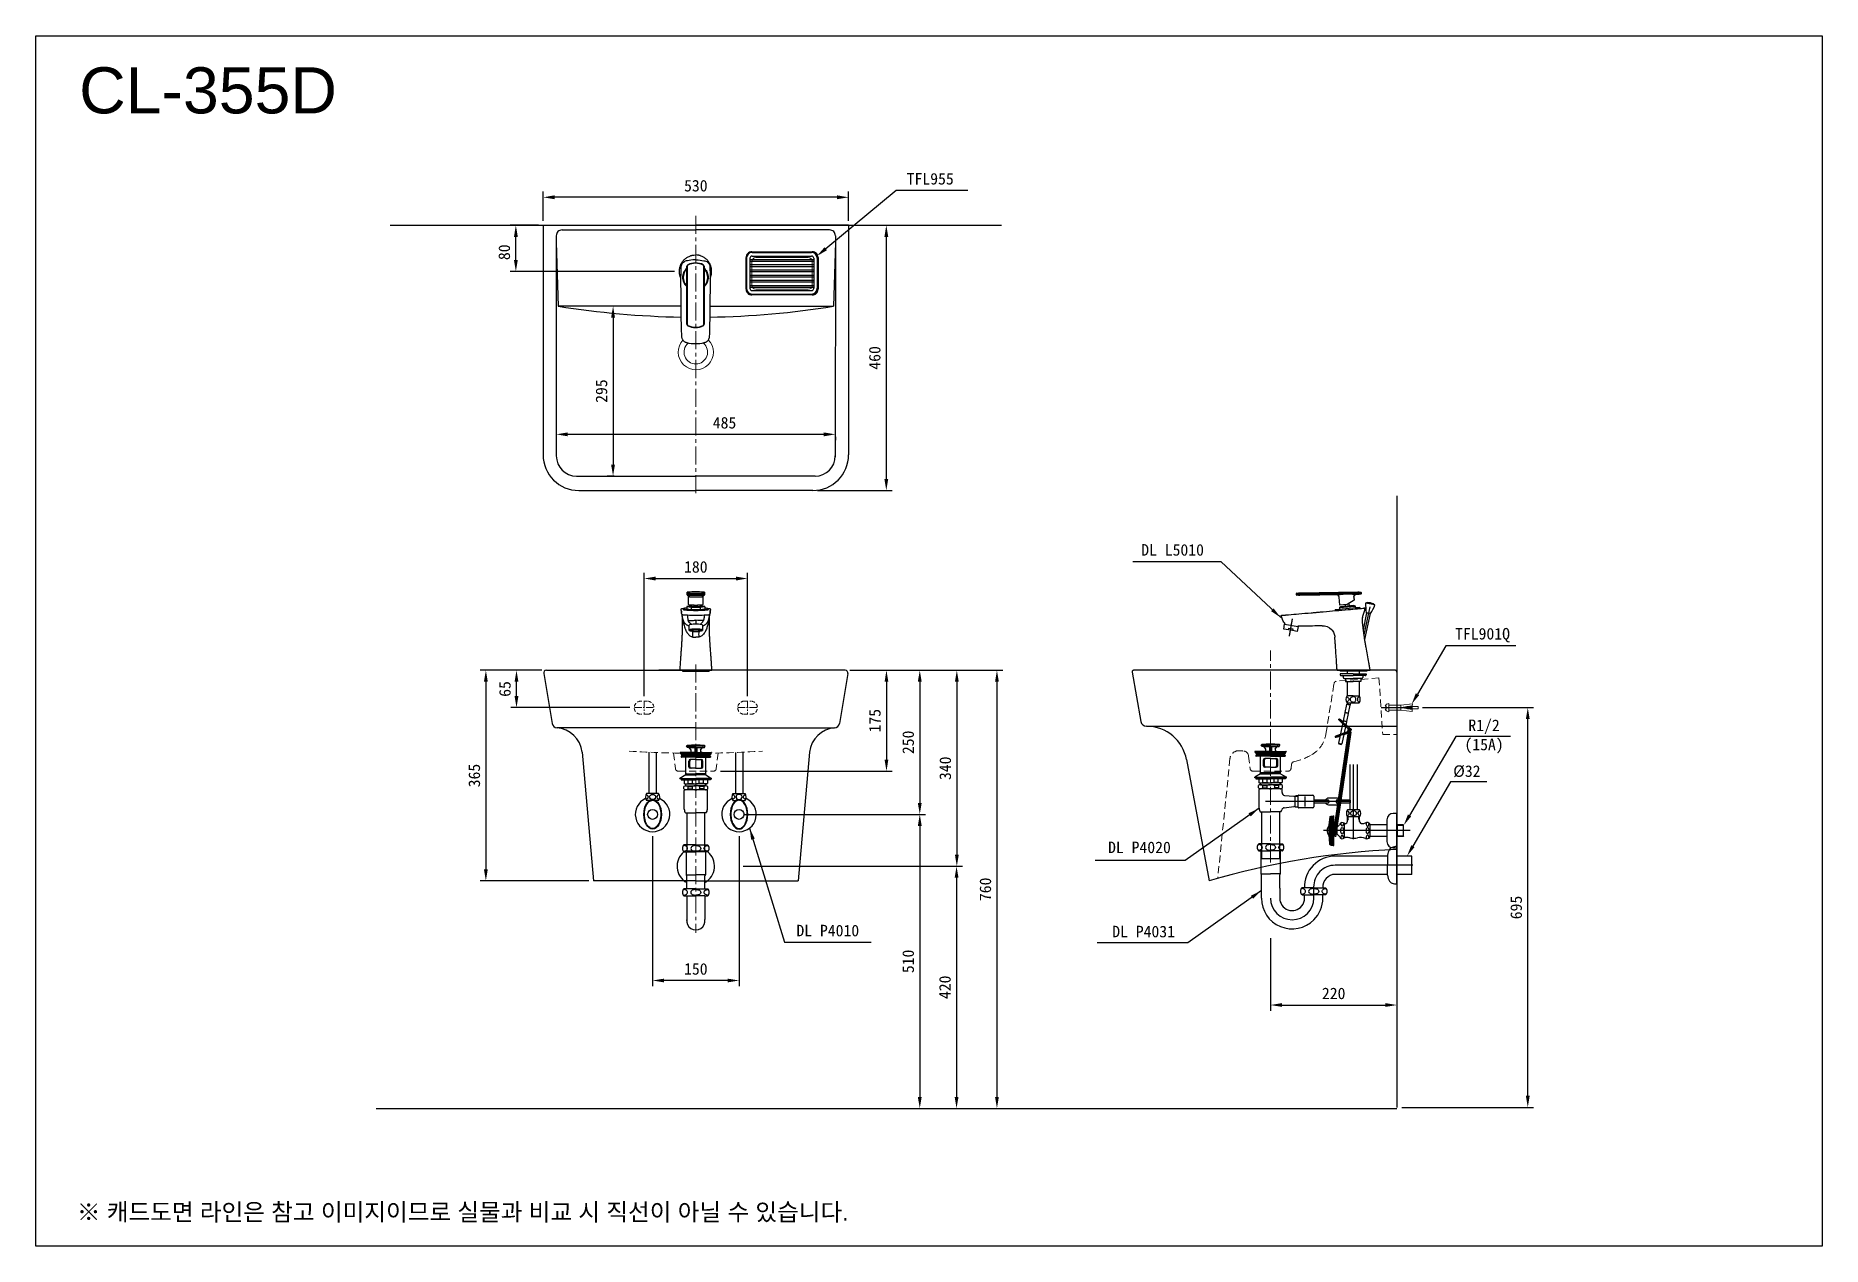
# Model space of a CAD drawing. Extents: x 0 to 3100, y 0 to 2100.
import ezdxf

# ---------------------------------------------------------------- set-up
doc = ezdxf.new("R2010")
doc.units = 0
doc.header["$LTSCALE"] = 50
doc.header["$MEASUREMENT"] = 0
doc.linetypes.add('CENTER', pattern=[2, 1.25, -0.25, 0.25, -0.25])
doc.linetypes.add('HIDDEN', pattern=[0.375, 0.25, -0.125])
doc.layers.get('0').update_dxf_attribs({"linetype": 'CONTINUOUS'})
doc.layers.get('DEFPOINTS').update_dxf_attribs({"linetype": 'CONTINUOUS'})
for name, color, linetype in [('1', 2, 'CENTER'), ('2', 2, 'HIDDEN'), ('3', 3, 'CONTINUOUS'), ('30', 7, 'CONTINUOUS'), ('4', 4, 'CONTINUOUS'), ('5', 5, 'CONTINUOUS'), ('6', 6, 'CONTINUOUS'), ('7', 7, 'CONTINUOUS'), ('BASE', 3, 'CONTINUOUS')]:
    doc.layers.add(name, color=color, linetype=linetype)
doc.styles.add('GHS', font='romans', dxfattribs={"bigfont": 'ghs'})
doc.dimstyles.get("Standard").update_dxf_attribs({"dimtxt": 2.5, "dimasz": 2, "dimexe": 2, "dimexo": 1, "dimgap": 1.5, "dimtad": 1, "dimdec": 0, "dimlfac": 10, "dimrnd": 0.5, "dimzin": 0, "dimdsep": 46, "dimtxsty": 'Standard', "dimcen": 0, "dimclrt": 2, "dimadec": 0, "dimazin": 0, "dimtfac": 1, "dimtdec": 0, "dimtmove": 0, "dimatfit": 3, "dimfxl": 0, "dimtolj": 1, "dimtzin": 0, "dimarcsym": 0})
doc.dimstyles.new('Standard$0', dxfattribs={"dimtxt": 0.18, "dimasz": 0.18, "dimexe": 0.18, "dimexo": 0.0625, "dimgap": 0.09, "dimtad": 0, "dimtih": 1, "dimtoh": 1, "dimdec": 4, "dimzin": 0, "dimdsep": 46, "dimtxsty": 'Standard', "dimcen": 0.09, "dimadec": 0, "dimazin": 0, "dimtfac": 1, "dimtdec": 4, "dimtofl": 0, "dimtmove": 0, "dimatfit": 3, "dimfxl": 0, "dimtolj": 1, "dimtzin": 0, "dimarcsym": 0})

msp = doc.modelspace()

# ---------------------------------------------------------------- texts
at = {"attachment_point": 1, "style": 'GHS'}
for s, insert, char_height, width in [('{\\fArial|b0|i0|c0|p34;CL-355D}', (75.39195, 2045.27793), 80, 460), ('{\\fGulim|b0|i0|c129|p50;※ 캐드도면 라인은 참고 이미지이므로 실물과 비교 시 직선이 아닐 수 있습니다.}', (71.44834, 74.41295), 30, 1933.7305945)]:
    msp.add_mtext(s, dxfattribs=dict(at, insert=insert, char_height=char_height, width=width))
at = {"color": 2, "insert": (1552.13858, 1851.69685), "char_height": 20, "attachment_point": 5}
msp.add_mtext('\\A1;TFL955', dxfattribs=at)
at = {"layer": '1', "color": 2, "char_height": 20, "attachment_point": 5}
for s, insert in [('DL L5010', (1972.7007, 1207.89869)), ('TFL901Q', (2510.48916, 1060.0625)), ('R1/2\\P(15A)', (2513.13841, 884.41306)), ('%%C32', (2483.3141, 823.83862)), ('DL P4020', (1915.18213, 691.86607)), ('DL P4010', (1374.40156, 547.50304)), ('DL P4031', (1922.44025, 545.81348))]:
    msp.add_mtext(s, dxfattribs=dict(at, insert=insert))

# ---------------------------------------------------------------- blocks, each defined once
blk = doc.blocks.new('*D27')
at = {"layer": '1', "color": 3, "linetype": 'ByBlock', "lineweight": -2}
for p, q in [((872.3, 1771.1), (823.1, 1771.1)), ((833.1, 1711.1), (833.1, 1751.1)), ((1108.2, 1691.1), (823.1, 1691.1))]:
    blk.add_line(p, q, dxfattribs=at)
at = {"layer": '1', "color": 3, "linetype": 'ByBlock'}
for points in [[(829.8, 1751.1), (836.5, 1751.1), (833.1, 1771.1)], [(829.8, 1711.1), (836.5, 1711.1), (833.1, 1691.1)]]:
    blk.add_solid(points, dxfattribs=at)
at = {"layer": 'DEFPOINTS', "color": 0, "linetype": 'ByBlock'}
for p in [(833.1, 1771.1), (880.3, 1771.1), (1116.2, 1691.1)]:
    blk.add_point(p, dxfattribs=at)
at = {"layer": '1', "color": 2, "linetype": 'ByBlock', "insert": (813.1, 1724.4), "char_height": 20, "attachment_point": 5, "rotation": 90}
blk.add_mtext('\\A1;80', dxfattribs=at)
blk = doc.blocks.new('*D40')
at = {"layer": '3', "color": 3, "lineweight": -2}
for p, q in [((1070.4, 711.2), (1070.4, 451)), ((1220.4, 711.2), (1220.4, 451)), ((1200.4, 461), (1090.4, 461))]:
    blk.add_line(p, q, dxfattribs=at)
at = {"layer": '3', "color": 3}
for points in [[(1090.4, 464.3), (1090.4, 457.7), (1070.4, 461)], [(1200.4, 464.3), (1200.4, 457.7), (1220.4, 461)]]:
    blk.add_solid(points, dxfattribs=at)
at = {"layer": 'DEFPOINTS', "color": 0}
for p in [(1070.4, 719.2), (1220.4, 719.2), (1070.4, 461)]:
    blk.add_point(p, dxfattribs=at)
at = {"layer": '3', "color": 2, "insert": (1145.4, 481), "char_height": 20, "attachment_point": 5}
blk.add_mtext('\\A1;150', dxfattribs=at)
blk = doc.blocks.new('*D41')
at = {"color": 3, "lineweight": -2}
for p, q in [((1227.7, 659.2), (1607.8, 659.2)), ((1597.8, 639.2), (1597.8, 259.2)), ((1461.4, 239.2), (1607.8, 239.2))]:
    blk.add_line(p, q, dxfattribs=at)
at = {"color": 3}
for points in [[(1594.5, 639.2), (1601.2, 639.2), (1597.8, 659.2)], [(1594.5, 259.2), (1601.2, 259.2), (1597.8, 239.2)]]:
    blk.add_solid(points, dxfattribs=at)
at = {"layer": 'DEFPOINTS', "color": 0}
for p in [(1219.7, 659.2), (1453.4, 239.2), (1597.8, 239.2)]:
    blk.add_point(p, dxfattribs=at)
at = {"color": 2, "insert": (1577.8, 449.2), "char_height": 20, "attachment_point": 5, "rotation": 90}
blk.add_mtext('\\A1;420', dxfattribs=at)
blk = doc.blocks.new('*D42')
at = {"color": 3, "lineweight": -2}
for p, q in [((1420.5, 999.2), (1677.9, 999.2)), ((1667.9, 979.2), (1667.9, 259.2)), ((1665.8, 239.2), (1677.9, 239.2))]:
    blk.add_line(p, q, dxfattribs=at)
at = {"color": 3}
for points in [[(1664.6, 979.2), (1671.2, 979.2), (1667.9, 999.2)], [(1664.6, 259.2), (1671.2, 259.2), (1667.9, 239.2)]]:
    blk.add_solid(points, dxfattribs=at)
at = {"layer": 'DEFPOINTS', "color": 0}
for p in [(1412.5, 999.2), (1657.8, 239.2), (1667.9, 239.2)]:
    blk.add_point(p, dxfattribs=at)
at = {"color": 2, "insert": (1647.9, 619.2), "char_height": 20, "attachment_point": 5, "rotation": 90}
blk.add_mtext('\\A1;760', dxfattribs=at)
blk = doc.blocks.new('*D43')
at = {"color": 3, "lineweight": -2}
for p, q in [((1412.5, 999.2), (1486.2, 999.2)), ((1476.2, 979.2), (1476.2, 844.3)), ((1188.4, 824.3), (1486.2, 824.3))]:
    blk.add_line(p, q, dxfattribs=at)
at = {"color": 3}
for points in [[(1472.9, 979.2), (1479.5, 979.2), (1476.2, 999.2)], [(1472.9, 844.3), (1479.5, 844.3), (1476.2, 824.3)]]:
    blk.add_solid(points, dxfattribs=at)
at = {"layer": 'DEFPOINTS', "color": 0}
for p in [(1404.5, 999.2), (1180.4, 824.3), (1476.2, 824.3)]:
    blk.add_point(p, dxfattribs=at)
at = {"color": 2, "insert": (1456.2, 911.7), "char_height": 20, "attachment_point": 5, "rotation": 90}
blk.add_mtext('\\A1;175', dxfattribs=at)
blk = doc.blocks.new('*D44')
at = {"color": 3, "lineweight": -2}
for p, q in [((1412.5, 999.2), (1544, 999.2)), ((1534, 979.2), (1534, 769.2)), ((1279.4, 749.2), (1544, 749.2))]:
    blk.add_line(p, q, dxfattribs=at)
at = {"color": 3}
for points in [[(1530.6, 979.2), (1537.3, 979.2), (1534, 999.2)], [(1530.6, 769.2), (1537.3, 769.2), (1534, 749.2)]]:
    blk.add_solid(points, dxfattribs=at)
at = {"layer": 'DEFPOINTS', "color": 0}
for p in [(1404.5, 999.2), (1271.4, 749.2), (1534, 749.2)]:
    blk.add_point(p, dxfattribs=at)
at = {"color": 2, "insert": (1514, 874.2), "char_height": 20, "attachment_point": 5, "rotation": 90}
blk.add_mtext('\\A1;250', dxfattribs=at)
blk = doc.blocks.new('*D45')
at = {"color": 3, "lineweight": -2}
for p, q in [((1412.5, 999.2), (1608.3, 999.2)), ((1598.3, 979.2), (1598.3, 679.2)), ((1253.2, 659.2), (1608.3, 659.2))]:
    blk.add_line(p, q, dxfattribs=at)
at = {"color": 3}
for points in [[(1595, 979.2), (1601.6, 979.2), (1598.3, 999.2)], [(1595, 679.2), (1601.6, 679.2), (1598.3, 659.2)]]:
    blk.add_solid(points, dxfattribs=at)
at = {"layer": 'DEFPOINTS', "color": 0}
for p in [(1404.5, 999.2), (1245.2, 659.2), (1598.3, 659.2)]:
    blk.add_point(p, dxfattribs=at)
at = {"color": 2, "insert": (1578.3, 829.2), "char_height": 20, "attachment_point": 5, "rotation": 90}
blk.add_mtext('\\A1;340', dxfattribs=at)
blk = doc.blocks.new('*D46')
at = {"layer": '3', "color": 3, "lineweight": -2}
for p, q in [((878.3, 999.2), (771.1, 999.2)), ((781.1, 979.2), (781.1, 654)), ((959.9, 634), (771.1, 634))]:
    blk.add_line(p, q, dxfattribs=at)
at = {"layer": '3', "color": 3}
for points in [[(777.7, 979.2), (784.4, 979.2), (781.1, 999.2)], [(777.7, 654), (784.4, 654), (781.1, 634)]]:
    blk.add_solid(points, dxfattribs=at)
at = {"layer": 'DEFPOINTS', "color": 0}
for p in [(886.3, 999.2), (781.1, 634), (967.9, 634)]:
    blk.add_point(p, dxfattribs=at)
at = {"layer": '3', "color": 2, "insert": (761.1, 816.6), "char_height": 20, "attachment_point": 5, "rotation": 90}
blk.add_mtext('\\A1;365', dxfattribs=at)
blk = doc.blocks.new('*D47')
at = {"layer": '3', "color": 3, "lineweight": -2}
for p, q in [((878.3, 999.2), (824.2, 999.2)), ((834.2, 954.4), (834.2, 979.2)), ((1030.9, 934.4), (824.2, 934.4))]:
    blk.add_line(p, q, dxfattribs=at)
at = {"layer": '3', "color": 3}
for points in [[(830.9, 979.2), (837.6, 979.2), (834.2, 999.2)], [(830.9, 954.4), (837.6, 954.4), (834.2, 934.4)]]:
    blk.add_solid(points, dxfattribs=at)
at = {"layer": 'DEFPOINTS', "color": 0}
for p in [(834.2, 999.2), (886.3, 999.2), (1038.9, 934.4)]:
    blk.add_point(p, dxfattribs=at)
at = {"layer": '3', "color": 2, "insert": (814.2, 966.8), "char_height": 20, "attachment_point": 5, "rotation": 90}
blk.add_mtext('\\A1;65', dxfattribs=at)
blk = doc.blocks.new('*D48')
at = {"layer": '3', "color": 3, "lineweight": -2}
for p, q in [((2142.7, 534.5), (2142.7, 408.5)), ((2361.7, 453.7), (2361.7, 408.5)), ((2162.7, 418.5), (2341.7, 418.5))]:
    blk.add_line(p, q, dxfattribs=at)
at = {"layer": '3', "color": 3}
for points in [[(2162.7, 421.8), (2162.7, 415.2), (2142.7, 418.5)], [(2341.7, 421.8), (2341.7, 415.2), (2361.7, 418.5)]]:
    blk.add_solid(points, dxfattribs=at)
at = {"layer": 'DEFPOINTS', "color": 0}
for p in [(2142.7, 542.5), (2361.7, 461.7), (2361.7, 418.5)]:
    blk.add_point(p, dxfattribs=at)
at = {"layer": '3', "color": 2, "insert": (2252.2, 438.5), "char_height": 20, "attachment_point": 5}
blk.add_mtext('\\A1;220', dxfattribs=at)
blk = doc.blocks.new('*D49')
at = {"layer": '3', "color": 3, "lineweight": -2}
for p, q in [((2406.6, 934.4), (2599, 934.4)), ((2589, 261), (2589, 914.4)), ((2370.7, 241), (2599, 241))]:
    blk.add_line(p, q, dxfattribs=at)
at = {"layer": '3', "color": 3}
for points in [[(2585.7, 914.4), (2592.3, 914.4), (2589, 934.4)], [(2585.7, 261), (2592.3, 261), (2589, 241)]]:
    blk.add_solid(points, dxfattribs=at)
at = {"layer": 'DEFPOINTS', "color": 0}
for p in [(2398.6, 934.4), (2589, 934.4), (2362.7, 241)]:
    blk.add_point(p, dxfattribs=at)
at = {"layer": '3', "color": 2, "insert": (2569, 587.7), "char_height": 20, "attachment_point": 5, "rotation": 90}
blk.add_mtext('\\A1;695', dxfattribs=at)
blk = doc.blocks.new('*D50')
at = {"layer": '3', "color": 3, "lineweight": -2}
for p, q in [((880.3, 1779.1), (880.3, 1829.7)), ((1410.4, 1779.1), (1410.4, 1829.7)), ((1390.4, 1819.7), (900.3, 1819.7))]:
    blk.add_line(p, q, dxfattribs=at)
at = {"layer": '3', "color": 3}
for points in [[(900.3, 1823.1), (900.3, 1816.4), (880.3, 1819.7)], [(1390.4, 1823.1), (1390.4, 1816.4), (1410.4, 1819.7)]]:
    blk.add_solid(points, dxfattribs=at)
at = {"layer": 'DEFPOINTS', "color": 0}
for p in [(880.3, 1819.7), (880.3, 1771.1), (1410.4, 1771.1)]:
    blk.add_point(p, dxfattribs=at)
at = {"layer": '3', "color": 2, "insert": (1145.4, 1839.7), "char_height": 20, "attachment_point": 5}
blk.add_mtext('\\A1;530', dxfattribs=at)
blk = doc.blocks.new('*D51')
at = {"color": 3, "lineweight": -2}
for p, q in [((1418.4, 1771.1), (1485.9, 1771.1)), ((1475.9, 1751.1), (1475.9, 1331.1)), ((1356.4, 1311.1), (1485.9, 1311.1))]:
    blk.add_line(p, q, dxfattribs=at)
at = {"color": 3}
for points in [[(1472.6, 1751.1), (1479.3, 1751.1), (1475.9, 1771.1)], [(1472.6, 1331.1), (1479.3, 1331.1), (1475.9, 1311.1)]]:
    blk.add_solid(points, dxfattribs=at)
at = {"layer": 'DEFPOINTS', "color": 0}
for p in [(1410.4, 1771.1), (1348.4, 1311.1), (1475.9, 1311.1)]:
    blk.add_point(p, dxfattribs=at)
at = {"color": 2, "insert": (1455.9, 1541.1), "char_height": 20, "attachment_point": 5, "rotation": 90}
blk.add_mtext('\\A1;460', dxfattribs=at)
blk = doc.blocks.new('*D52')
at = {"color": 3, "lineweight": -2}
for p, q in [((1055.6, 954.2), (1055.6, 1168.4)), ((1075.6, 1158.4), (1215.2, 1158.4)), ((1235.2, 954.2), (1235.2, 1168.4))]:
    blk.add_line(p, q, dxfattribs=at)
at = {"color": 3}
for points in [[(1075.6, 1161.7), (1075.6, 1155), (1055.6, 1158.4)], [(1215.2, 1161.7), (1215.2, 1155), (1235.2, 1158.4)]]:
    blk.add_solid(points, dxfattribs=at)
at = {"layer": 'DEFPOINTS', "color": 0}
for p in [(1235.2, 1158.4), (1055.6, 946.2), (1235.2, 946.2)]:
    blk.add_point(p, dxfattribs=at)
at = {"color": 2, "insert": (1145.4, 1178.4), "char_height": 20, "attachment_point": 5}
blk.add_mtext('\\A1;180', dxfattribs=at)
blk = doc.blocks.new('*D57')
at = {"color": 3, "lineweight": -2}
for p, q in [((1003.4, 1630.9), (991.8, 1630.9)), ((1001.8, 1610.9), (1001.8, 1356.1)), ((1003.6, 1336.1), (991.8, 1336.1))]:
    blk.add_line(p, q, dxfattribs=at)
at = {"color": 3}
for points in [[(998.4, 1610.9), (1005.1, 1610.9), (1001.8, 1630.9)], [(998.4, 1356.1), (1005.1, 1356.1), (1001.8, 1336.1)]]:
    blk.add_solid(points, dxfattribs=at)
at = {"layer": 'DEFPOINTS', "color": 0}
for p in [(1011.4, 1630.9), (1001.8, 1336.1), (1011.6, 1336.1)]:
    blk.add_point(p, dxfattribs=at)
at = {"color": 2, "insert": (981.8, 1483.5), "char_height": 20, "attachment_point": 5, "rotation": 90}
blk.add_mtext('\\A1;295', dxfattribs=at)
blk = doc.blocks.new('*D58')
at = {"layer": '3', "color": 3, "lineweight": -2}
for p, q in [((903.3, 1404.2), (903.3, 1398.5)), ((1367.5, 1408.5), (923.3, 1408.5)), ((1387.5, 1404), (1387.5, 1398.5))]:
    blk.add_line(p, q, dxfattribs=at)
at = {"layer": '3', "color": 3}
for points in [[(923.3, 1411.8), (923.3, 1405.1), (903.3, 1408.5)], [(1367.5, 1411.8), (1367.5, 1405.1), (1387.5, 1408.5)]]:
    blk.add_solid(points, dxfattribs=at)
at = {"layer": 'DEFPOINTS', "color": 0}
for p in [(903.3, 1412.2), (903.3, 1408.5), (1387.5, 1412)]:
    blk.add_point(p, dxfattribs=at)
at = {"layer": '3', "color": 2, "insert": (1195.2, 1428.5), "char_height": 20, "attachment_point": 5}
blk.add_mtext('\\A1;485', dxfattribs=at)
blk = doc.blocks.new('*D59')
at = {"color": 3, "lineweight": -2}
for p, q in [((1228.4, 749.2), (1544, 749.2)), ((1534, 729.2), (1534, 259.2)), ((1461.4, 239.2), (1544, 239.2))]:
    blk.add_line(p, q, dxfattribs=at)
at = {"color": 3}
for points in [[(1530.6, 729.2), (1537.3, 729.2), (1534, 749.2)], [(1530.6, 259.2), (1537.3, 259.2), (1534, 239.2)]]:
    blk.add_solid(points, dxfattribs=at)
at = {"layer": 'DEFPOINTS', "color": 0}
for p in [(1220.4, 749.2), (1453.4, 239.2), (1534, 239.2)]:
    blk.add_point(p, dxfattribs=at)
at = {"color": 2, "insert": (1514, 494.2), "char_height": 20, "attachment_point": 5, "rotation": 90}
blk.add_mtext('\\A1;510', dxfattribs=at)

# ---------------------------------------------------------------- dimensions: what is measured, and where the dimension line sits
for base, p1, p2, dimstyle, override, picture, middle in [((1475.929013, 1311.124163), (1410.422039, 1771.139206), (1348.422039, 1311.124163), 'Standard', {"dimtxt": 20, "dimasz": 20, "dimexe": 10, "dimexo": 8, "dimgap": 10, "dimdec": 4, "dimlfac": 1, "dimzin": 8, "dimclrd": 3, "dimclre": 3, "dimtdec": 4}, '*D51', (1455.929013, 1541.131684)), ((1533.97809, 239.21417), (1220.38081, 749.21417), (1453.38081, 239.21417), 'Standard$0', {"dimtxt": 20, "dimasz": 20, "dimexe": 10, "dimexo": 8, "dimgap": 10, "dimtad": 1, "dimtih": 0, "dimtoh": 0, "dimrnd": 0.5, "dimzin": 8, "dimcen": 0, "dimclrd": 3, "dimclre": 3, "dimclrt": 2, "dimtofl": 1}, '*D59', (1513.97809, 494.21417))]:
    dim = msp.add_linear_dim(base=base, p1=p1, p2=p2, angle=90, dimstyle=dimstyle, override=override)
    dim.commit()
    dim.dimension.update_dxf_attribs({"geometry": picture, "text_midpoint": middle})
for base, p1, p2, picture, middle in [((1001.75141, 1336.09924), (1011.41426, 1630.87273), (1011.59426, 1336.09924), '*D57', (1001.75141, 1483.48599)), ((1476.18348, 824.277), (1404.45372, 999.21417), (1180.41428, 824.277), '*D43', (1476.18348, 911.74559)), ((1598.3051, 659.21417), (1404.45372, 999.21417), (1245.15197, 659.21417), '*D45', (1598.3051, 829.21417)), ((1533.97809, 749.21417), (1404.45372, 999.21417), (1271.38081, 749.21417), '*D44', (1533.97809, 874.21417)), ((1667.91394, 239.21417), (1412.45372, 999.21417), (1657.76397, 239.21417), '*D42', (1667.91394, 619.21417)), ((1597.82975, 239.21417), (1219.70592, 659.21417), (1453.38081, 239.21417), '*D41', (1597.82975, 449.21417))]:
    dim = msp.add_linear_dim(base=base, p1=p1, p2=p2, angle=90, dimstyle='Standard', override={"dimtxt": 20, "dimasz": 20, "dimexe": 10, "dimexo": 8, "dimgap": 10, "dimdec": 4, "dimlfac": 1, "dimzin": 8, "dimclrd": 3, "dimclre": 3, "dimtdec": 4})
    dim.commit()
    dim.dimension.update_dxf_attribs({"geometry": picture, "text_midpoint": middle, "dimtype": 160})
dim = msp.add_linear_dim(base=(1235.18567, 1158.37244), p1=(1055.606, 946.2028), p2=(1235.18567, 946.2028), dimstyle='Standard', override={"dimtxt": 20, "dimasz": 20, "dimexe": 10, "dimexo": 8, "dimgap": 10, "dimlfac": 1, "dimzin": 8, "dimclrd": 3, "dimclre": 3, "dimtdec": 4, "dimarcsym": 1})
dim.commit()
dim.dimension.update_dxf_attribs({"geometry": '*D52', "text_midpoint": (1145.39583, 1158.37244), "dimtype": 160})
at = {"layer": '1', "linetype": 'ByBlock'}
dim = msp.add_linear_dim(base=(833.13106, 1771.13921), p1=(1116.17686, 1691.13921), p2=(880.33958, 1771.13921), angle=90, dimstyle='Standard', override={"dimtxt": 20, "dimasz": 20, "dimexe": 10, "dimexo": 8, "dimgap": 10, "dimdec": 4, "dimlfac": 1, "dimzin": 8, "dimclrd": 3, "dimclre": 3, "dimtdec": 4}, dxfattribs=at)
dim.commit()
dim.dimension.update_dxf_attribs({"geometry": '*D27', "text_midpoint": (833.13106, 1724.37856), "dimtype": 160})
at = {"layer": '3'}
for base, p1, p2, picture, middle in [((880.33958, 1819.73926), (1410.42204, 1771.13921), (880.33958, 1771.13921), '*D50', (1145.38081, 1819.73926)), ((1070.38081, 460.9907), (1220.38081, 719.21417), (1070.38081, 719.21417), '*D40', (1145.38081, 460.9907))]:
    dim = msp.add_linear_dim(base=base, p1=p1, p2=p2, dimstyle='Standard', override={"dimtxt": 20, "dimasz": 20, "dimexe": 10, "dimexo": 8, "dimgap": 10, "dimdec": 4, "dimlfac": 1, "dimzin": 8, "dimclrd": 3, "dimclre": 3, "dimtdec": 4}, dxfattribs=at)
    dim.commit()
    dim.dimension.update_dxf_attribs({"geometry": picture, "text_midpoint": middle, "dimtype": 160})
dim = msp.add_linear_dim(base=(903.31023, 1408.48044), p1=(1387.45048, 1412.03261), p2=(903.31023, 1412.21261), text='485', dimstyle='Standard', override={"dimtxt": 20, "dimasz": 20, "dimexe": 10, "dimexo": 8, "dimgap": 10, "dimdec": 4, "dimlfac": 1, "dimzin": 8, "dimclrd": 3, "dimclre": 3, "dimtdec": 4}, dxfattribs=at)
dim.commit()
dim.dimension.update_dxf_attribs({"geometry": '*D58', "text_midpoint": (1195.22156, 1408.48044), "dimtype": 160})
for base, p1, p2, picture, middle in [((781.07807, 633.9867), (886.30373, 999.21417), (967.87873, 633.9867), '*D46', (781.07807, 816.60043)), ((834.23206, 999.21417), (1038.94752, 934.42193), (886.30373, 999.21417), '*D47', (834.23206, 966.81805))]:
    dim = msp.add_linear_dim(base=base, p1=p1, p2=p2, angle=90, dimstyle='Standard', override={"dimtxt": 20, "dimasz": 20, "dimexe": 10, "dimexo": 8, "dimgap": 10, "dimdec": 4, "dimlfac": 1, "dimzin": 8, "dimclrd": 3, "dimclre": 3, "dimtdec": 4}, dxfattribs=at)
    dim.commit()
    dim.dimension.update_dxf_attribs({"geometry": picture, "text_midpoint": middle, "dimtype": 160})
dim = msp.add_linear_dim(base=(2588.99431, 934.38721), p1=(2362.67049, 240.99678), p2=(2398.58766, 934.38721), angle=90, text='695', dimstyle='Standard', override={"dimtxt": 20, "dimasz": 20, "dimexe": 10, "dimexo": 8, "dimgap": 10, "dimdec": 0, "dimlfac": 1, "dimzin": 8, "dimclrd": 3, "dimclre": 3, "dimtdec": 4}, dxfattribs=at)
dim.commit()
dim.dimension.update_dxf_attribs({"geometry": '*D49', "text_midpoint": (2568.99431, 587.69199)})
dim = msp.add_linear_dim(base=(2361.67049, 418.51585), p1=(2142.67049, 542.47339), p2=(2361.67049, 461.71245), text='220', dimstyle='Standard', override={"dimtxt": 20, "dimasz": 20, "dimexe": 10, "dimexo": 8, "dimgap": 10, "dimdec": 4, "dimlfac": 1, "dimzin": 8, "dimclrd": 3, "dimclre": 3, "dimtdec": 4}, dxfattribs=at)
dim.commit()
dim.dimension.update_dxf_attribs({"geometry": '*D48', "text_midpoint": (2252.17049, 438.51585)})

# ---------------------------------------------------------------- linework, layer by layer
at = {"color": 3}
for p, q in [((1492.83714, 1831.69685), (1370.80502, 1730.49536)), ((1617.64621, 1831.69685), (1492.83714, 1831.69685)), ((1145.37873, 999.21417), (1081.09074, 999.21417)), ((2464.02878, 884.36598), (2383.89985, 747.50619)), ((2558.86313, 884.36598), (2464.02878, 884.36598)), ((2454.88036, 805.54841), (2389.6476, 694.13119)), ((2518.21236, 805.54841), (2454.88036, 805.54841))]:
    msp.add_line(p, q, dxfattribs=at)
at = {"color": 1}
for p, q in [((614.89587, 1771.13921), (1675.86574, 1771.13921)), ((2361.67049, 1301.96665), (2361.67049, 240.99678))]:
    msp.add_line(p, q, dxfattribs=at)
at = {"color": 7}
for p, q in [((880.33958, 1771.13921), (1145.38081, 1771.13921)), ((880.33958, 1771.13921), (880.33958, 1373.12416)), ((1410.42204, 1771.13921), (1145.38081, 1771.13921)), ((1410.42204, 1771.13921), (1410.42204, 1373.12416)), ((903.20775, 1753.1623), (903.34387, 1371.08677)), ((903.21201, 1741.56052), (906.34616, 1630.87273)), ((913.20775, 1763.16597), (1145.38081, 1763.16597)), ((1377.55387, 1763.16597), (1145.38081, 1763.16597)), ((1387.54961, 1741.56052), (1384.41545, 1630.87273)), ((1387.55386, 1753.1623), (1387.41703, 1369.0864)), ((1120.1397, 1630.87273), (906.34616, 1630.87273)), ((1169.59972, 1630.87273), (1384.41545, 1630.87273)), ((938.34387, 1336.09924), (1145.38081, 1336.09924)), ((1352.41774, 1336.09924), (1145.38081, 1336.09924)), ((942.33958, 1311.12416), (1145.38081, 1311.12416)), ((1348.42204, 1311.12416), (1145.38081, 1311.12416)), ((881.37611, 993.36647), (896.29578, 906.63876)), ((886.30373, 999.21417), (1145.37873, 999.21417)), ((1404.45372, 999.21417), (1145.37873, 999.21417)), ((1409.38134, 993.36647), (1394.46167, 906.63876)), ((1902.29133, 995.69322), (1917.35699, 910.25162)), ((2358.67049, 999.21417), (1905.24575, 999.21417)), ((2361.67049, 999.21417), (2361.67049, 688.35702)), ((1145.37873, 899.21417), (904.82197, 899.21417)), ((1145.37873, 899.21417), (1385.93548, 899.21417)), ((1927.20507, 901.9881), (2361.67049, 901.9881)), ((1996.8709, 844.14347), (2036.32624, 634.05921)), ((1145.37873, 633.9867), (967.87873, 633.9867)), ((1145.37873, 633.9867), (1322.87873, 633.9867))]:
    msp.add_line(p, q, dxfattribs=at)
at = {"color": 1, "linetype": 'CENTER', "lineweight": 0, "ltscale": 0.5}
msp.add_line((1145.38081, 1787.48726), (1145.38081, 1301.13461), dxfattribs=at)
at = {"color": 2, "linetype": 'Continuous', "lineweight": 0}
msp.add_line((1145.38081, 1331.23439), (1145.23309, 1331.23439), dxfattribs=at)
at = {"ltscale": 0.5}
for p, q in [((1171.85305, 999.21419), (1118.89352, 999.21419)), ((1168.44828, 999.21419), (1122.30917, 999.21415)), ((1122.30917, 999.21415), (1122.30917, 997.73562)), ((1168.44828, 999.21419), (1168.44828, 997.73562)), ((2263.60638, 999.21417), (2263.60638, 997.73564)), ((2309.7346, 999.21417), (2309.7346, 997.73564))]:
    msp.add_line(p, q, dxfattribs=at)
at = {"color": 7, "linetype": 'HIDDEN'}
msp.add_line((1127.89435, 999.21424), (1127.89435, 999.21415), dxfattribs=at)
at = {"color": 1, "linetype": 'CENTER', "lineweight": 0, "ltscale": 0.2}
for p, q in [((1038.94752, 934.42193), (1072.61734, 934.42193)), ((1055.606, 946.2028), (1055.606, 922.57161)), ((1218.52719, 934.42193), (1252.19701, 934.42193)), ((1235.18567, 946.2028), (1235.18567, 922.57161))]:
    msp.add_line(p, q, dxfattribs=at)
msp.add_line((2334.40455, 934.38721), (2389.05893, 934.38721))
at = {"color": 7, "ltscale": 2}
for p, q in [((947.93076, 856.99297), (967.87873, 633.9867)), ((1342.82669, 856.99297), (1322.87873, 633.9867))]:
    msp.add_line(p, q, dxfattribs=at)
at = {"color": 7}
for centre, radius, start, end in [((913.20775, 1753.16597), 10, 90, 180.02101486), ((1377.55387, 1753.16597), 10, 359.97898514, 90), ((1145.38081, 3114.94548), 1503.19975, 260.85014316, 269.03777855), ((1145.38081, 3114.94548), 1503.19975, 270.92324404, 279.14985684), ((942.33958, 1373.12416), 62, 180, 270), ((938.34387, 1371.09924), 35, 180.02041299, 270), ((1348.42204, 1373.12416), 62, 270, 0), ((1352.41774, 1371.09924), 35, 270, 359.97958701), ((886.30373, 994.21417), 5, 90, 189.76098664), ((1404.45372, 994.21417), 5, 350.23901336, 90), ((905.15682, 908.21417), 9, 190.0812948, 265.86359114), ((901.1006, 852.30921), 47.06381, 5.71149282, 86.36607796), ((1389.65686, 852.30921), 47.06381, 93.63392204, 174.28850718), ((1927.20507, 911.9881), 10, 190, 270), ((1927.93435, 831.9881), 70, 10, 90), ((2422.04797, -675.27113), 1364.96417, 92.53523406, 106.41469187)]:
    msp.add_arc(centre, radius, start, end, dxfattribs=at)
at = {"color": 0, "linetype": 'Continuous', "lineweight": 0}
for radius, start, end in [(30.5, 136.90112386, 44.78034532), (20.5, 130.93048661, 49.79885815)]:
    msp.add_arc((1145.38081, 1551.13921), radius, start, end, dxfattribs=at)
at = {"color": 7, "linetype": 'HIDDEN'}
for centre, start, end in [((1905.24575, 996.21417), 90, 190), ((2358.67049, 996.21417), 0, 90)]:
    msp.add_arc(centre, 3, start, end, dxfattribs=at)
at = {"color": 2}
msp.add_arc((1385.60063, 908.21417), 9, 274.13640886, 349.9187052, dxfattribs=at)
at = {"color": 7}
for points in [[(1242.55766, 1725.24133), (1239.93967, 1725.24133), (1237.33779, 1724.1636), (1233.63539, 1720.4612), (1232.55766, 1717.85933), (1232.55766, 1715.24133)], [(1357.55766, 1715.24133), (1357.55766, 1717.85933), (1356.47993, 1720.4612), (1352.77753, 1724.1636), (1350.17565, 1725.24133), (1347.55766, 1725.24133)], [(1232.55766, 1660.24133), (1232.55766, 1657.62334), (1233.63539, 1655.02146), (1237.33779, 1651.31906), (1239.93967, 1650.24133), (1242.55766, 1650.24133)], [(1347.55766, 1650.24133), (1350.17565, 1650.24133), (1352.77753, 1651.31906), (1356.47993, 1655.02146), (1357.55766, 1657.62334), (1357.55766, 1660.24133)]]:
    msp.add_open_spline(points, degree=3, knots=[0, 0, 0, 0, 0.5, 0.5, 1, 1, 1, 1], dxfattribs=at)
for points in [[(1232.55766, 1660.24133), (1232.55766, 1675.0956), (1232.55766, 1686.94986), (1232.55766, 1715.24133)], [(1242.55766, 1725.24133), (1277.55766, 1725.24133), (1312.55766, 1725.24133), (1347.55766, 1725.24133)], [(1357.55766, 1715.24133), (1357.55766, 1695.908), (1357.55766, 1679.57466), (1357.55766, 1660.24133)], [(1347.55766, 1650.24133), (1312.55766, 1650.24133), (1277.55766, 1650.24133), (1242.55766, 1650.24133)]]:
    msp.add_open_spline(points, degree=3, dxfattribs=at)
at = {"color": 3}
msp.add_solid([(1368.67718, 1733.06117), (1372.93286, 1727.92954), (1355.41011, 1717.72833)], dxfattribs=at)
at = {"layer": '1', "color": 7, "linetype": 'Continuous'}
for p, q in [((1123.56971, 1681.36613), (1123.56971, 1681.19182)), ((1123.56971, 1681.01751), (1123.56971, 1680.71246)), ((1129.86971, 1699.98792), (1129.86971, 1700.03155)), ((1129.86971, 1599.50652), (1129.86971, 1699.98792)), ((1130.36971, 1699.97919), (1130.36971, 1599.49779)), ((1131.54129, 1702.72099), (1131.54129, 1702.67736)), ((1158.19812, 1702.67736), (1158.19812, 1702.72099)), ((1159.36971, 1599.49779), (1159.36971, 1699.97919)), ((1159.86971, 1700.03155), (1159.86971, 1699.98792)), ((1159.86971, 1699.98792), (1159.86971, 1599.50652)), ((1166.16971, 1681.19182), (1166.16971, 1681.36613)), ((1166.16971, 1680.71246), (1166.16971, 1681.01751)), ((1130.37328, 1132.6877), (1130.37328, 1134.44161)), ((1130.37328, 1130.18808), (1130.37328, 1132.6877)), ((1130.87328, 1134.94153), (1130.87328, 1133.18762)), ((1132.04487, 1132.64076), (1132.04487, 1130.14114)), ((1132.37328, 1127.32706), (1132.37328, 1113.56931)), ((1158.37328, 1113.56931), (1158.37328, 1127.34088)), ((1158.70169, 1130.14114), (1158.70169, 1132.64076)), ((1159.87328, 1133.18762), (1159.87328, 1134.94153)), ((1160.37328, 1134.44161), (1160.37328, 1132.6877)), ((1160.37328, 1132.6877), (1160.37328, 1130.18808)), ((2187.6742, 1132.44969), (2190.78552, 1132.504)), ((2187.71783, 1129.95008), (2187.6742, 1132.44969)), ((2190.82915, 1130.00438), (2187.71783, 1129.95008)), ((2188.16539, 1132.95834), (2191.22503, 1133.01175)), ((2191.28611, 1129.51228), (2188.22648, 1129.45887)), ((2190.78552, 1132.504), (2193.47496, 1132.55094)), ((2190.78552, 1132.504), (2190.82915, 1130.00438)), ((2193.51859, 1130.05133), (2190.82915, 1130.00438)), ((2193.46623, 1133.05087), (2191.22503, 1133.01175)), ((2191.28611, 1129.51228), (2193.52732, 1129.5514)), ((2293.94764, 1134.80477), (2193.46623, 1133.05087)), ((2193.46623, 1133.05087), (2193.47496, 1132.55094)), ((2193.47496, 1132.55094), (2293.95636, 1134.30485)), ((2193.51859, 1130.05133), (2193.47496, 1132.55094)), ((2293.99999, 1131.80523), (2193.51859, 1130.05133)), ((2193.52732, 1129.5514), (2193.51859, 1130.05133)), ((2193.52732, 1129.5514), (2263.71795, 1130.77658)), ((2262.64081, 1112.29953), (2261.43476, 1126.0848)), ((2288.01354, 1120.60452), (2275.59134, 1113.43256)), ((2285.09751, 1131.14977), (2294.00872, 1131.30531)), ((2287.92833, 1121.57846), (2288.01354, 1120.60452)), ((2296.18884, 1134.8439), (2293.94764, 1134.80477)), ((2293.94764, 1134.80477), (2293.95636, 1134.30485)), ((2293.95636, 1134.30485), (2296.64581, 1134.3518)), ((2293.95636, 1134.30485), (2293.99999, 1131.80523)), ((2296.68944, 1131.85218), (2293.99999, 1131.80523)), ((2294.00872, 1131.30531), (2293.99999, 1131.80523)), ((2294.00872, 1131.30531), (2296.24992, 1131.34443)), ((2296.18884, 1134.8439), (2299.24847, 1134.8973)), ((2299.30956, 1131.39784), (2296.24992, 1131.34443)), ((2296.64581, 1134.3518), (2299.75712, 1134.40611)), ((2296.68944, 1131.85218), (2296.64581, 1134.3518)), ((2299.80076, 1131.90649), (2296.68944, 1131.85218)), ((2299.75712, 1134.40611), (2299.80076, 1131.90649)), ((1124.07328, 1105.97566), (1124.07328, 1104.01914)), ((1137.57905, 1108.28575), (1129.78482, 1109.46234)), ((1129.78482, 1109.46234), (1129.78482, 1104.97947)), ((1137.57905, 1103.80287), (1129.78482, 1104.97947)), ((1133.72335, 1110.47541), (1130.26266, 1109.95299)), ((1133.72337, 1110.46784), (1130.36218, 1109.96044)), ((1130.36218, 1109.96044), (1137.86773, 1108.82742)), ((1133.72328, 1110.95664), (1133.72328, 1109.61645)), ((1153.16751, 1108.28575), (1137.57905, 1108.28575)), ((1137.57905, 1108.28575), (1137.57905, 1103.80287)), ((1153.16751, 1103.80287), (1137.57905, 1103.80287)), ((1137.86773, 1108.82742), (1152.87884, 1108.82742)), ((1142.27328, 1110.6821), (1142.27328, 1112.46909)), ((1142.27328, 1110.6821), (1148.47328, 1110.6821)), ((1145.37328, 1085.86974), (1145.37328, 1079.08238)), ((1148.47328, 1110.6821), (1148.47328, 1112.46909)), ((1152.87884, 1108.82742), (1160.38439, 1109.96044)), ((1160.96174, 1109.46234), (1153.16751, 1108.28575)), ((1153.16751, 1108.28575), (1153.16751, 1103.80287)), ((1160.96174, 1104.97947), (1153.16751, 1103.80287)), ((1160.38439, 1109.96044), (1157.02319, 1110.46784)), ((1160.4839, 1109.95299), (1157.02321, 1110.47541)), ((1157.02328, 1109.61645), (1157.02328, 1110.95664)), ((1160.96174, 1109.46234), (1160.96174, 1104.97947)), ((1166.67328, 1104.01914), (1166.67328, 1105.97566)), ((2297.46269, 1107.83206), (2255.0248, 1104.11923)), ((2255.0248, 1104.11923), (2262.76629, 1105.12829)), ((2255.15476, 1102.63368), (2255.0248, 1104.11923)), ((2262.49007, 1108.28572), (2275.9387, 1109.46232)), ((2262.49007, 1108.28572), (2262.88227, 1103.80284)), ((2275.59134, 1113.43256), (2262.64081, 1112.29953)), ((2275.89512, 1109.96042), (2262.94459, 1108.8274)), ((2264.20229, 1109.94126), (2287.41363, 1111.97198)), ((2264.28945, 1108.94506), (2264.20229, 1109.94126)), ((2272.66995, 1110.68208), (2272.45332, 1113.15812)), ((2288.84565, 1111.09345), (2275.89512, 1109.96042)), ((2275.9387, 1109.46232), (2289.38732, 1110.63893)), ((2278.60134, 1115.17037), (2278.94597, 1111.23116)), ((2287.41363, 1111.97198), (2287.50079, 1110.97579)), ((2289.38732, 1110.63893), (2289.77953, 1106.15605)), ((2289.66358, 1107.48149), (2297.46269, 1107.83206)), ((2297.46269, 1107.83206), (2297.59266, 1106.34651)), ((1133.37328, 1076.99848), (1133.37328, 1071.58203)), ((1133.87328, 1069.22285), (1133.87328, 1072.17727)), ((1133.87328, 1068.03237), (1133.87328, 1069.22285)), ((1135.87328, 1069.16989), (1135.87328, 1068.82151)), ((1154.87328, 1068.82151), (1154.87328, 1069.16989)), ((1156.87328, 1072.17727), (1156.87328, 1069.22285)), ((1156.87328, 1069.22285), (1156.87328, 1068.03237)), ((1157.37328, 1071.58203), (1157.37328, 1076.99848)), ((2165.4326, 1070.71137), (2166.90861, 1079.08223)), ((2173.87454, 1069.22283), (2165.4326, 1070.71137)), ((2166.90861, 1079.08223), (2190.544, 1074.91468)), ((2167.69646, 1078.94332), (2167.88382, 1080.00592)), ((2173.87454, 1069.22283), (2174.39549, 1072.17725)), ((2180.62604, 1068.03235), (2173.87454, 1069.22283)), ((2174.39549, 1072.17725), (2181.14699, 1070.98677)), ((2181.14699, 1070.98677), (2180.62604, 1068.03235)), ((2189.06799, 1066.54381), (2180.62604, 1068.03235)), ((2190.544, 1074.91468), (2189.06799, 1066.54381)), ((2189.83915, 1075.52435), (2189.75615, 1075.0536)), ((1122.30917, 997.73562), (1168.44828, 997.73562)), ((2309.7346, 997.73564), (2263.60638, 997.73564))]:
    msp.add_line(p, q, dxfattribs=at)
at = {"layer": '1', "color": 7, "linetype": 'Continuous', "lineweight": 0, "ltscale": 0.3}
for p, q in [((2343.23503, 936.78721), (2341.45216, 936.78721)), ((2343.23503, 931.98721), (2341.45216, 931.98721)), ((2343.23503, 936.78721), (2343.23503, 931.98721)), ((2348.12286, 941.47651), (2348.12286, 927.29791)), ((2363.92904, 938.88721), (2348.12286, 938.88721)), ((2369.00115, 938.88721), (2363.92904, 938.88721)), ((2369.00115, 938.88721), (2388.95012, 940.92392)), ((2369.00115, 938.88721), (2369.00115, 929.88721)), ((2388.29065, 937.78164), (2369.00115, 934.38721)), ((2369.00115, 934.38721), (2388.29065, 931.25536)), ((2398.56335, 936.18721), (2379.22999, 936.18721)), ((2398.61198, 932.58721), (2380.08762, 932.58721)), ((2388.95012, 940.92392), (2388.29065, 937.78164)), ((2388.29065, 931.25536), (2388.62039, 927.75051)), ((2398.56335, 936.18721), (2398.61198, 932.58721)), ((2363.92904, 929.88721), (2348.12286, 929.88721)), ((2369.00115, 929.88721), (2363.92904, 929.88721)), ((2388.62039, 927.75051), (2369.00115, 929.88721))]:
    msp.add_line(p, q, dxfattribs=at)
at = {"layer": '1', "color": 7, "linetype": 'HIDDEN', "lineweight": 0}
for p, q in [((1106.73962, 855.6737), (1109.8971, 828.69577)), ((1184.08911, 855.67524), (1180.93145, 828.69577)), ((1114.86321, 824.277), (1175.96534, 824.277))]:
    msp.add_line(p, q, dxfattribs=at)
at = {"layer": '1', "color": 1, "linetype": 'ByBlock'}
msp.add_line((590.53393, 239.21417), (2361.67049, 239.21417), dxfattribs=at)
at = {"layer": '1', "color": 7, "linetype": 'Continuous'}
for centre, radius, start, end in [((2188.17412, 1132.45841), 0.5, 90.99999075, 181.00020906), ((2188.21775, 1129.9588), 0.5, 181.00020906, 270.99999075), ((2256.45379, 1125.64903), 5, 4.76016004, 90.99999075), ((2299.2572, 1134.39738), 0.5, 1.00020906, 90.99999075), ((2299.30083, 1131.89776), 0.5, 270.99999075, 1.00020906), ((2262.98816, 1108.3293), 0.5, 95.00014925, 185.00014155), ((2288.88923, 1110.59535), 0.5, 5.00014155, 95.00014925), ((2323.06433, 1085.59121), 21.5, 165.64525328, 185.92846745)]:
    msp.add_arc(centre, radius, start, end, dxfattribs=at)
at = {"layer": '1', "color": 7, "linetype": 'Continuous', "extrusion": (0, 0, -1)}
msp.add_arc((-2179.49456, 1092.4233), 17, 313.07750562, 337.32487262, dxfattribs=at)
at = {"layer": '1', "color": 7, "linetype": 'Continuous', "lineweight": 0, "ltscale": 0.3}
for start, end in [(90, 160.21215863), (199.78784137, 270)]:
    msp.add_arc((2348.12286, 934.38721), 7.0893, start, end, dxfattribs=at)
at = {"layer": '1', "color": 7, "linetype": 'HIDDEN', "lineweight": 0}
for centre, start, end in [((1114.86321, 829.277), 186.67550305, 270), ((1175.96534, 829.277), 270, 353.32449695)]:
    msp.add_arc(centre, 5, start, end, dxfattribs=at)
at = {"layer": '1', "color": 7, "linetype": 'Continuous'}
for centre, major_axis, ratio, start_param, end_param in [((1144.86971, 1675.73689), (30.1, 0), 0.999848, 1.1120722764, 2.0295203772), ((1144.86971, 1675.69326), (-30.1, 0), 0.999848, 4.25366493, 5.1711130308), ((1144.86971, 1675.68454), (29.6, 0), 0.999848, 1.1120722764, 2.0295203772), ((1144.86971, 1681.51405), (-21.4, 0), 0.996167, 6.2604087729, 6.2831853072), ((1144.86971, 1681.51405), (-21.4, 0), 0.996167, 0, 0.1433351484), ((1144.86971, 1681.01751), (-21.3, 0), 0.996195, 5.4937619843, 6.2831853072), ((1144.86971, 1680.71246), (-21.3, 0), 0.996195, 5.4937619843, 6.2831853072), ((1144.86971, 1681.19182), (-21.3, 0), 0.996195, 5.8189168335, 6.2831853072), ((1144.86971, 1681.36613), (-21.3, 0), 0.996195, 6.0155608798, 6.2831853072), ((1144.86971, 1680.71246), (-21.3, 0), 0.996195, 0, 0.7895214891), ((1132.86971, 1700.03155), (3, 0), 0.999848, 2.0295203772, 3.1415926536), ((1132.86971, 1699.98792), (-3, 0), 0.999848, 5.1711130308, 6.2831853072), ((1130.36971, 1699.98792), (0.5, 0), 0.017452, 3.1415926536, 4.7123889804), ((1132.86971, 1699.97919), (2.5, 0), 0.999848, 2.0295203772, 3.1415926536), ((1131.7627, 1702.22912), (-0.22138, 0.44832), 0.007728, 0.0156492517, 1.5864455785), ((1157.97672, 1702.22912), (0.22138, 0.44832), 0.007728, 4.6967397287, 6.2675360555), ((1156.86971, 1699.97919), (2.5, 0), 0.999848, 0, 1.1120722764), ((1156.86971, 1700.03155), (3, 0), 0.999848, 0, 1.1120722764), ((1156.86971, 1699.98792), (-3, 0), 0.999848, 3.1415926536, 4.25366493), ((1159.36971, 1699.98792), (0.5, 0), 0.017452, 4.7123889804, 6.2831853072), ((1144.86971, 1680.71246), (-21.3, 0), 0.996195, 2.3520711434, 3.9310159553), ((1144.86971, 1681.01751), (-21.3, 0), 0.996195, 3.1415926325, 3.9116755375), ((1144.86971, 1681.19182), (-21.3, 0), 0.996195, 3.1415926325, 3.4862842697), ((1144.86971, 1681.36613), (-21.3, 0), 0.996195, 3.1415926325, 3.4531993677), ((1144.86971, 1681.51405), (21.5, 0), 0.996167, 6.0138918981, 6.2831853072), ((1144.86971, 1681.51405), (-21.4, 0), 0.996167, 2.9982575117, 3.2607768367), ((1132.86971, 1599.50652), (-3, 0), 0.999848, 0, 1.1120722764), ((1130.36971, 1599.50652), (0.5, 0), 0.017452, 3.1415926536, 4.7123889804), ((1132.86971, 1599.49779), (2.5, 0), 0.999848, 3.1415926536, 4.25366493), ((1131.7627, 1597.26531), (0.22138, 0.44832), 0.007728, 3.1259434019, 4.6967397287), ((1144.86971, 1623.80117), (-30.1, 0), 0.999848, 1.1120722764, 2.0295203772), ((1144.86971, 1623.79244), (29.6, 0), 0.999848, 4.25366493, 5.1711130308), ((1156.86971, 1599.49779), (2.5, 0), 0.999848, 5.1711130308, 6.2831853072), ((1157.97672, 1597.26531), (-0.22138, 0.44832), 0.007728, 1.5864455785, 3.1572419053), ((1156.86971, 1599.50652), (-3, 0), 0.999848, 2.0295203772, 3.1415926536), ((1159.36971, 1599.50652), (0.5, 0), 0.017452, 4.7123889804, 6.2831853072), ((1130.87328, 1134.44161), (0.5, 0), 0.999848, 1.5707963268, 3.1415926536), ((1130.87328, 1132.6877), (0.5, 0), 0.999848, 1.5707963268, 3.1415926536), ((1133.37328, 1132.6877), (3, 0), 0.017452, 3.1415926536, 4.25366493), ((1133.37328, 1130.18808), (-3, 0), 0.017452, 0, 1.1120722764), ((1133.37328, 1134.94153), (-2.5, 0), 0.017452, 5.1711130308, 6.2831853072), ((1133.37328, 1133.18762), (-2.5, 0), 0.017452, 0, 0.2650548792), ((1133.37328, 1133.18762), (-2.5, 0), 0.017452, 0.2650554042, 1.1120722764), ((1133.37328, 1129.68816), (2.5, 0), 0.017452, 3.8349873542, 4.25366493), ((1132.26627, 1132.64858), (0.00431, 0.49998), 0.442737, 0.0194652081, 1.5902615349), ((1145.37328, 1133.11176), (30.1, 0), 0.017452, 4.25366493, 5.1711130308), ((1145.37328, 1130.61215), (-30.1, 0), 0.017452, 1.1120722764, 2.0295203772), ((1132.26627, 1130.14896), (0.00431, 0.49998), 0.442737, 1.5902615349, 3.1610578617), ((1145.37328, 1134.51747), (-29.6, 0), 0.017452, 4.25366493, 5.1711130308), ((1145.37328, 1133.61169), (-29.6, 0), 0.017452, 1.1120722764, 2.0295203772), ((1145.37328, 1130.11222), (29.6, 0), 0.017452, 4.25366493, 5.1711130308), ((1130.87328, 1125.9141), (-0.11889, -4.99859), 0.806122, 1.6416373884, 2.4303569003), ((1145.37328, 1126.10069), (13, 0), 0.009298, 0.6341838408, 2.5074088128), ((1159.87328, 1125.9141), (0.11889, -4.99859), 0.806122, 3.8528284069, 4.6415479188), ((1157.37328, 1134.94153), (-2.5, 0), 0.017452, 3.9193136524, 4.25366493), ((1157.37328, 1133.18762), (-2.5, 0), 0.017452, 2.0295203772, 2.7333577254), ((1158.48029, 1132.64858), (-0.00431, 0.49998), 0.442737, 4.6929237723, 6.2637200991), ((1158.48029, 1130.14896), (-0.00431, 0.49998), 0.442737, 3.1221274455, 4.6929237723), ((1157.37328, 1129.68816), (2.5, 0), 0.017452, 5.1711130308, 5.5006862547), ((1157.37328, 1132.6877), (3, 0), 0.017452, 5.1711130308, 6.2831853072), ((1157.37328, 1130.18808), (-3, 0), 0.017452, 2.0295203772, 3.1415926536), ((1157.37328, 1134.94153), (-2.5, 0), 0.017452, 3.1415926536, 3.919313456), ((1157.37328, 1133.18762), (-2.5, 0), 0.017452, 2.7333580723, 3.1415926536), ((1159.87328, 1134.44161), (0.5, 0), 0.999848, 0, 1.5707963268), ((1159.87328, 1132.6877), (0.5, 0), 0.999848, 0, 1.5707963268), ((1145.37328, 1105.97566), (21.3, 0), 0.087156, 2.3919301205, 6.2831853072), ((1130.36218, 1109.46234), (0.57735, 0), 0.86273, 1.5707963268, 3.1415926536), ((1145.37328, 1109.96044), (12.3, 0), 0.087156, 2.8150633323, 6.2831853072), ((1145.37328, 1113.56931), (-13, 0), 0.087156, 0, 3.1415926536), ((1145.37328, 1109.66158), (-12, 0), 0.087156, 6.0409879912, 6.2287964943), ((1145.37328, 1110.95664), (-11.65, 0), 0.087156, 4.9816823702, 6.2831853072), ((1145.37328, 1110.95664), (-11.65, 0), 0.087156, 0, 1.5707963399), ((1137.86773, 1108.32932), (0.03749, 0.49954), 0.572989, 0.1302450649, 1.7010413917), ((1145.37328, 1110.95664), (-11.65, 0), 0.087156, 1.5707962876, 4.4430955634), ((1152.87884, 1108.32932), (-0.03749, 0.49954), 0.572989, 4.5821439155, 6.1529402423), ((1145.37328, 1109.66158), (-12, 0), 0.087156, 3.195981588, 3.3837900186), ((1145.37328, 1109.96044), (12.3, 0), 0.087156, 0, 0.3265293835), ((1160.38439, 1109.46234), (0.57735, 0), 0.86273, 0, 1.5707963268), ((1145.37328, 1105.97566), (21.3, 0), 0.087156, 0, 0.7496625581), ((1145.37328, 1071.58203), (12, 0), 0.173648, 2.8519056596, 3.4312796476), ((1145.37328, 1076.99848), (-12, 0), 0.173648, 4.7123889594, 6.2831853072), ((1145.37328, 1068.62761), (-12, 0), 0.173648, 3.4312796476, 5.9934983132), ((1145.37328, 1068.62761), (-12, 0), 0.173648, 0.289686994, 2.8519056596), ((1135.69532, 1055.4346), (1.64152, 21.43724), 0.207191, 4.7970385069, 5.2835587897), ((1145.37328, 1076.99848), (-12, 0), 0.173648, 3.1415928921, 4.7123890428), ((1155.05124, 1055.4346), (-1.64152, 21.43724), 0.207191, 0.9996265175, 1.4861468002), ((1145.37328, 1071.58203), (12, 0), 0.173648, 5.9934983132, 6.5728723012)]:
    msp.add_ellipse(centre, major_axis=major_axis, ratio=ratio, start_param=start_param, end_param=end_param, dxfattribs=at)
at = {"layer": '1', "color": 7, "linetype": 'Continuous', "extrusion": (0, 0, -1)}
for centre, major_axis, ratio, start_param, end_param in [((2191.23376, 1132.51183), (-0.00873, 0.49992), 0.896618, 4.7123889804, 6.2831853072), ((2191.27739, 1130.0122), (-0.00873, 0.49992), 0.896618, 3.1415926536, 4.7123889804), ((2292.14858, 1126.27208), (-0.08726, 4.99924), 0.978413, 4.6440781189, 6.2831853072), ((2292.29965, 1126.27472), (0.08726, -4.99924), 0.999997, 1.6611772169, 3.1417878888), ((2296.19757, 1134.34397), (0.00873, -0.49992), 0.896618, 3.1415926536, 4.7123889804), ((2296.2412, 1131.84436), (0.00873, -0.49992), 0.896618, 4.7123889804, 6.2831853072), ((2323.0631, 1085.58678), (-20.71889, 5.74262), 0.999735, 0.0000128339, 0.0976101557), ((2232.83652, 1055.06304), (-19.98137, 7.93692), 1, 1.1534889247, 1.9893064288)]:
    msp.add_ellipse(centre, major_axis=major_axis, ratio=ratio, start_param=start_param, end_param=end_param, dxfattribs=at)
at = {"layer": '1', "color": 7, "linetype": 'Continuous'}
msp.add_ellipse((1145.37328, 1068.62761), major_axis=(-10, 0), ratio=0.173648, dxfattribs=at)
for points, knots in [([(1119.63655, 1678.76073), (1119.575, 1678.89125), (1119.13408, 1679.84472), (1118.4084, 1681.66934), (1117.76803, 1683.86176), (1117.38015, 1685.65278), (1117.07691, 1687.46483), (1116.77062, 1690.68091), (1116.94834, 1694.41377), (1117.66674, 1698.09824), (1118.74378, 1701.71304), (1120.75601, 1706.03064), (1124.17333, 1710.6661), (1128.47971, 1714.54152), (1132.67264, 1716.97812), (1135.83237, 1718.20166), (1137.687, 1718.75622), (1140.51007, 1719.44099), (1142.9321, 1719.69868), (1144.86971, 1719.69868)], [0, 0, 0, 0, 0.0079032457, 0.0575080856, 0.1071129256, 0.1319153456, 0.1567177655, 0.2063226055, 0.3055322854, 0.3551371254, 0.4047419654, 0.5039516453, 0.6031613252, 0.7023710051, 0.801580685, 0.851185525, 0.875987945, 0.900790365, 1, 1, 1, 1]), ([(1119.82744, 1698.1049), (1119.86368, 1700.42812), (1120.41312, 1702.73396), (1122.9192, 1706.65755), (1124.84837, 1708.13535), (1127.10083, 1708.77306)], [0, 0, 0, 0, 0.5, 0.5, 1, 1, 1, 1]), ([(1144.78307, 1711.22364), (1144.28596, 1711.22386), (1143.78884, 1711.21836), (1139.06488, 1711.11157), (1134.84741, 1710.60127), (1129.50539, 1709.4166), (1128.2982, 1709.11206), (1127.10083, 1708.77306)], [0, 0, 0, 0, 0.0832697347, 0.0832697347, 0.7914920611, 0.7914920611, 1, 1, 1, 1]), ([(1170.10286, 1678.76072), (1170.16441, 1678.89124), (1170.60534, 1679.84471), (1171.33101, 1681.66934), (1171.97138, 1683.86176), (1172.35927, 1685.65277), (1172.66251, 1687.46482), (1172.9688, 1690.6809), (1172.79108, 1694.41377), (1172.07267, 1698.09823), (1170.99564, 1701.71304), (1168.9834, 1706.03063), (1165.56609, 1710.66609), (1161.25971, 1714.54151), (1157.06677, 1716.97811), (1153.90705, 1718.20166), (1152.05242, 1718.75622), (1149.22934, 1719.44099), (1146.80732, 1719.69868), (1144.86971, 1719.69868)], [0, 0, 0, 0, 0.0079032457, 0.0575080856, 0.1071129256, 0.1319153456, 0.1567177655, 0.2063226055, 0.3055322854, 0.3551371254, 0.4047419654, 0.5039516453, 0.6031613252, 0.7023710051, 0.801580685, 0.851185525, 0.875987945, 0.900790365, 1, 1, 1, 1]), ([(1144.95635, 1711.22364), (1145.45346, 1711.22386), (1145.95058, 1711.21836), (1150.67454, 1711.11157), (1154.89201, 1710.60127), (1160.23403, 1709.4166), (1161.44122, 1709.11206), (1162.63859, 1708.77306)], [0, 0, 0, 0, 0.0832697301, 0.0832697301, 0.7914920601, 0.7914920601, 1, 1, 1, 1]), ([(1162.63859, 1708.77306), (1164.89156, 1708.1352), (1166.83621, 1706.63683), (1169.32153, 1702.73708), (1169.87576, 1700.42703), (1169.91198, 1698.1049)], [0, 0, 0, 0, 0.5, 0.5, 1, 1, 1, 1]), ([(1120.11886, 1633.76081), (1120.07881, 1635.3844), (1119.87483, 1644.19907), (1119.63682, 1660.21303), (1119.60997, 1680.03847), (1119.7426, 1692.66837), (1119.82744, 1698.10489)], [0, 0, 0, 0, 0.0757276378, 0.4111013698, 0.7464751018, 1, 1, 1, 1]), ([(1129.84535, 1664.83099), (1129.66504, 1664.99847), (1127.41918, 1667.15844), (1124.04913, 1672.24851), (1122.28, 1680.83986), (1124.04913, 1689.43121), (1127.41877, 1694.52067), (1129.664, 1696.68025), (1129.84377, 1696.84725)], [0, 0, 0, 0, 0.0205573878, 0.2602936828, 0.500029981, 0.7397662792, 0.9795025743, 1, 1, 1, 1]), ([(1129.87605, 1696.22948), (1128.46227, 1694.85795), (1124.90407, 1690.32103), (1122.3637, 1680.88366), (1124.73807, 1672.06767), (1127.71017, 1667.91151), (1128.59196, 1666.89408)], [0, 0, 0, 0, 0.1822338912, 0.5288018467, 0.8753698073, 1, 1, 1, 1]), ([(1159.77149, 1665.44072), (1159.99862, 1665.65901), (1164.02833, 1669.71374), (1168.14308, 1679.94306), (1164.53584, 1690.99064), (1160.80928, 1695.30655), (1159.89926, 1696.19082)], [0, 0, 0, 0, 0.0276047619, 0.5005743768, 0.8884228338, 1, 1, 1, 1]), ([(1159.89565, 1696.84725), (1160.07541, 1696.68025), (1162.32065, 1694.52067), (1165.69028, 1689.43121), (1167.45942, 1680.83986), (1165.69028, 1672.24851), (1162.32025, 1667.15844), (1160.07438, 1664.99847), (1159.89407, 1664.83099)], [0, 0, 0, 0, 0.020497447, 0.260233742, 0.4999700402, 0.7397063384, 0.9794426335, 1, 1, 1, 1]), ([(1169.91198, 1698.10489), (1169.99681, 1692.66837), (1170.12944, 1680.03847), (1170.1026, 1660.21303), (1169.86458, 1644.19907), (1169.6606, 1635.3844), (1169.62056, 1633.76081)], [0, 0, 0, 0, 0.2535248982, 0.5888986302, 0.9242723622, 1, 1, 1, 1]), ([(1120.0127, 1621.67083), (1120.00284, 1622.6784), (1120.01866, 1624.69372), (1120.06629, 1626.70839), (1120.11018, 1628.72315), (1120.15035, 1630.73802), (1120.14371, 1632.7535), (1120.11886, 1633.76081)], [0, 0, 0, 0, 0.25, 0.5, 0.5, 0.75, 1, 1, 1, 1]), ([(1121.01884, 1578.50238), (1120.8037, 1584.34373), (1120.39534, 1597.37493), (1120.12058, 1611.76734), (1120.02599, 1620.31474), (1120.0127, 1621.67083)], [0, 0, 0, 0, 0.4061200197, 0.9057784797, 1, 1, 1, 1]), ([(1169.72671, 1621.67083), (1169.71343, 1620.31474), (1169.61884, 1611.76734), (1169.34407, 1597.37493), (1168.93572, 1584.34373), (1168.72058, 1578.50238)], [0, 0, 0, 0, 0.0942215203, 0.5938799803, 1, 1, 1, 1]), ([(1169.62056, 1633.76081), (1169.59571, 1632.7535), (1169.58907, 1630.73802), (1169.62924, 1628.72315), (1169.67314, 1626.70839), (1169.72077, 1624.69372), (1169.73658, 1622.6784), (1169.72671, 1621.67083)], [0, 0, 0, 0, 0.25, 0.5, 0.5, 0.75, 1, 1, 1, 1]), ([(1130.33255, 1566.97048), (1130.00783, 1567.04359), (1129.36464, 1567.21741), (1128.11303, 1567.67403), (1126.63176, 1568.44394), (1125.03875, 1569.6563), (1123.67114, 1571.11596), (1122.56011, 1572.77742), (1121.72905, 1574.59379), (1121.19483, 1576.51753), (1121.04326, 1577.8395), (1121.01885, 1578.50234)], [0, 0, 0, 0, 0.0624998655, 0.1250000708, 0.2500004815, 0.3750008921, 0.5000013027, 0.6250017134, 0.750002124, 0.8750025346, 1, 1, 1, 1]), ([(1168.72057, 1578.50235), (1168.69616, 1577.83952), (1168.54459, 1576.51754), (1168.01037, 1574.59379), (1167.17931, 1572.77742), (1166.06828, 1571.11596), (1164.70067, 1569.6563), (1163.10765, 1568.44394), (1161.62639, 1567.67403), (1160.37478, 1567.21741), (1159.73159, 1567.04359), (1159.40687, 1566.97048)], [0, 0, 0, 0, 0.1249984036, 0.2499986802, 0.3749989568, 0.4999992334, 0.62499951, 0.7499997866, 0.8750000632, 0.9375002015, 1, 1, 1, 1]), ([(1132.26196, 1134.98071), (1132.15269, 1134.97977), (1131.84894, 1134.97663), (1131.41073, 1134.96987), (1131.02347, 1134.95804), (1130.89313, 1134.95149), (1130.77565, 1134.9363), (1130.678, 1134.90588), (1130.57692, 1134.85204), (1130.47068, 1134.75234), (1130.39177, 1134.60815), (1130.37383, 1134.49904), (1130.37328, 1134.44161)], [0, 0, 0, 0, 0.1082260319, 0.3161806826, 0.52548979, 0.7397676345, 0.7935715704, 0.8192768221, 0.8556930194, 0.8994895844, 0.9503185169, 1, 1, 1, 1]), ([(1130.37328, 1130.18808), (1130.37407, 1130.12274), (1130.39442, 1130.01399), (1130.47227, 1129.87884), (1130.56199, 1129.7909), (1130.64935, 1129.7373), (1130.72098, 1129.70947), (1130.7716, 1129.69625), (1130.81526, 1129.6882), (1130.87941, 1129.68044), (1130.99785, 1129.67314), (1131.1912, 1129.66541), (1131.3996, 1129.66151), (1131.45779, 1129.66055)], [0, 0, 0, 0, 0.0816888413, 0.1462651168, 0.2004051821, 0.2464901202, 0.2838176963, 0.3143999989, 0.3500436932, 0.4140213844, 0.6028319609, 0.8968362775, 1, 1, 1, 1]), ([(1131.80823, 1129.65971), (1131.89271, 1129.49845), (1132.07221, 1129.10513), (1132.27429, 1128.42665), (1132.37836, 1127.80451), (1132.36523, 1127.43015), (1132.35744, 1127.32794)], [0, 0, 0, 0, 0.230280232, 0.5387821488, 0.8745491448, 1, 1, 1, 1]), ([(1134.90106, 1126.17231), (1134.0662, 1126.16175), (1133.42656, 1126.49883), (1132.58943, 1127.10485), (1132.37472, 1127.36537), (1132.3733, 1127.35631)], [0, 0, 0, 0, 0.5073597282, 0.5073597282, 1, 1, 1, 1]), ([(1158.37327, 1127.35626), (1158.37264, 1127.3664), (1158.15558, 1127.10305), (1157.31507, 1126.49596), (1156.68213, 1126.16174), (1155.8455, 1126.17231)], [0, 0, 0, 0, 0.4927637415, 0.4927637415, 1, 1, 1, 1]), ([(1158.38688, 1127.34176), (1158.38085, 1127.43288), (1158.3712, 1127.76238), (1158.45226, 1128.30943), (1158.61859, 1128.94622), (1158.7981, 1129.3847), (1158.91134, 1129.61078), (1158.93716, 1129.66027)], [0, 0, 0, 0, 0.1125116166, 0.4081351283, 0.6799438407, 0.9288606967, 1, 1, 1, 1]), ([(1159.13909, 1129.65766), (1159.2007, 1129.65851), (1159.43143, 1129.66209), (1159.71875, 1129.67179), (1159.85371, 1129.67819), (1159.9709, 1129.69338), (1160.06857, 1129.72381), (1160.16965, 1129.77765), (1160.27589, 1129.87736), (1160.35479, 1130.02154), (1160.37273, 1130.13066), (1160.37328, 1130.18808)], [0, 0, 0, 0, 0.0926065265, 0.3703490722, 0.6546848794, 0.7260799673, 0.7601895296, 0.8085119723, 0.8666277877, 0.9340751974, 1, 1, 1, 1]), ([(1160.37328, 1134.44161), (1160.37249, 1134.50695), (1160.35214, 1134.6157), (1160.2743, 1134.75086), (1160.18457, 1134.83879), (1160.09722, 1134.8924), (1160.02558, 1134.92021), (1159.97496, 1134.93344), (1159.93131, 1134.94149), (1159.86703, 1134.94925), (1159.75063, 1134.95658), (1159.51563, 1134.96533), (1159.26007, 1134.97012), (1159.14579, 1134.97186)], [0, 0, 0, 0, 0.0748421045, 0.1340059301, 0.1836082548, 0.2258305914, 0.2600295629, 0.2880486149, 0.3207048387, 0.3793202503, 0.5523056995, 0.8216680928, 1, 1, 1, 1]), ([(2285.09751, 1131.14977), (2283.74961, 1131.12624), (2282.39957, 1131.12404), (2279.41697, 1131.11899), (2277.78361, 1131.11779), (2275.5757, 1131.09526), (2275.00102, 1131.08757), (2273.33948, 1131.05931), (2272.25266, 1131.03306), (2269.61327, 1130.95587), (2268.0608, 1130.899), (2265.57852, 1130.81992), (2264.64792, 1130.79282), (2263.71795, 1130.77658)], [0, 0, 0, 0, 0.1894416596, 0.1894416596, 0.4184600237, 0.4184600237, 0.4990350312, 0.4990350312, 0.6514435048, 0.6514435048, 0.869303726, 0.869303726, 1, 1, 1, 1]), ([(2287.27462, 1125.84567), (2287.2708, 1125.63648), (2287.27188, 1125.41354), (2287.29004, 1124.86098), (2287.31451, 1124.51854), (2287.38791, 1123.86466), (2287.43719, 1123.54392), (2287.54759, 1122.95639), (2287.61005, 1122.68205), (2287.72926, 1122.21011), (2287.78723, 1122.00791), (2287.87696, 1121.70847), (2287.90966, 1121.60739), (2287.92901, 1121.54748), (2287.93166, 1121.53921), (2287.93164, 1121.53923)], [0, 0, 0, 0, 0.1149393739, 0.1149393739, 0.2793539959, 0.2793539959, 0.4403121121, 0.4403121121, 0.6026807466, 0.6026807466, 0.7690660539, 0.7690660539, 0.9359268291, 0.9359268291, 1, 1, 1, 1]), ([(2287.31504, 1126.66602), (2287.30208, 1126.50328), (2287.29044, 1126.32076), (2287.27914, 1126.03503), (2287.27638, 1125.94155), (2287.27462, 1125.84567)], [0, 0, 0, 0, 0.6854335316, 0.6854335316, 1, 1, 1, 1]), ([(1121.80559, 1091.24646), (1121.80742, 1090.17967), (1121.81185, 1087.51537), (1121.81861, 1083.41914), (1121.8236, 1079.12327), (1121.83355, 1075.32428), (1121.82529, 1072.02227), (1121.76406, 1069.21829), (1121.6908, 1066.91252), (1121.62893, 1065.1044), (1121.5797, 1063.77944), (1121.54202, 1062.81272), (1121.5115, 1062.05671), (1121.48047, 1061.31046), (1121.44295, 1060.43521), (1121.38996, 1059.24505), (1121.30637, 1057.461), (1121.17943, 1054.94034), (1120.99625, 1051.60982), (1120.75178, 1047.55786), (1120.43907, 1042.78474), (1120.05437, 1037.29055), (1119.59825, 1031.07501), (1119.08043, 1024.13719), (1118.51599, 1016.47564), (1117.95344, 1008.08662), (1117.56882, 1002.25238), (1117.37343, 999.21419)], [0, 0, 0, 0, 0.0347375163, 0.0867560984, 0.1333858077, 0.1746229251, 0.2104634857, 0.2409048445, 0.2659451931, 0.2855824998, 0.2998152211, 0.3091182233, 0.3170833817, 0.3244515903, 0.3334379187, 0.3456114719, 0.3632299052, 0.39156082, 0.4277361725, 0.4717585556, 0.5236317443, 0.5833601517, 0.6509486623, 0.7264017099, 0.8097234119, 0.9009201295, 1, 1, 1, 1]), ([(1120.62243, 1100.37103), (1120.58239, 1100.51307), (1120.37841, 1101.28425), (1120.14039, 1102.6853), (1120.11355, 1104.41979), (1120.24618, 1105.52477), (1120.33101, 1106.0004)], [0, 0, 0, 0, 0.0757276378, 0.4111013698, 0.7464751018, 1, 1, 1, 1]), ([(1120.16908, 1102.92549), (1120.22513, 1102.18136), (1120.33439, 1101.05963), (1120.48123, 1099.91747), (1120.5338, 1099.53925)], [0, 0, 0, 0, 0.6704600588, 1, 1, 1, 1]), ([(1120.33101, 1106.0004), (1120.36725, 1106.20366), (1120.91669, 1106.40539), (1123.33356, 1106.73644), (1125.08066, 1106.85933), (1127.12833, 1106.92072)], [0, 0, 0, 0, 0.5184568589, 0.5184568589, 1, 1, 1, 1]), ([(1121.52241, 1095.53654), (1121.30728, 1096.04759), (1120.89892, 1097.18767), (1120.62416, 1098.44685), (1120.52956, 1099.19464), (1120.51628, 1099.31329)], [0, 0, 0, 0, 0.4061200197, 0.9057784797, 1, 1, 1, 1]), ([(1120.54851, 1099.66669), (1120.56185, 1099.72518), (1120.57724, 1099.78366), (1120.61375, 1099.93028), (1120.6396, 1100.04372), (1120.64607, 1100.15717), (1120.64631, 1100.18247)], [0, 0, 0, 0, 0.3402211934, 0.3402211934, 0.8528933514, 1, 1, 1, 1]), ([(1120.67066, 1097.72315), (1120.72019, 1097.28442), (1120.82578, 1096.44483), (1121.00198, 1095.27205), (1121.17138, 1094.27894), (1121.31681, 1093.50233), (1121.47314, 1092.72093), (1121.66509, 1091.8284), (1121.89777, 1090.83856), (1122.16353, 1089.79561), (1122.46084, 1088.71057), (1122.83973, 1087.44797), (1123.13897, 1086.49895), (1123.32557, 1085.97679), (1123.34282, 1085.92888)], [0, 0, 0, 0, 0.1104380914, 0.210546732, 0.2923856838, 0.355938966, 0.4012082617, 0.4793183709, 0.5689986458, 0.6455017877, 0.7392079658, 0.8528626919, 0.986475033, 1, 1, 1, 1]), ([(1123.29561, 1086.16734), (1123.16547, 1086.59696), (1122.91247, 1087.43218), (1122.45668, 1089.18825), (1121.99172, 1091.42199), (1121.66974, 1093.70642), (1121.55881, 1095.0844), (1121.52241, 1095.53654)], [0, 0, 0, 0, 0.1427195544, 0.2774587853, 0.5662700699, 0.8576838219, 1, 1, 1, 1]), ([(1130.83612, 1094.52763), (1130.5114, 1094.53402), (1129.86821, 1094.54923), (1128.6166, 1094.58918), (1127.13533, 1094.65654), (1125.54233, 1094.76261), (1124.17471, 1094.89031), (1123.06368, 1095.03567), (1122.23262, 1095.19458), (1121.69841, 1095.36289), (1121.54683, 1095.47854), (1121.52242, 1095.53653)], [0, 0, 0, 0, 0.0624998655, 0.1250000708, 0.2500004815, 0.3750008921, 0.5000013027, 0.6250017134, 0.750002124, 0.8750025346, 1, 1, 1, 1]), ([(1122.11314, 1090.35709), (1122.24449, 1089.48376), (1122.4089, 1088.46961), (1122.79425, 1086.30235), (1123.01578, 1085.14967), (1123.75558, 1081.61233), (1124.35067, 1079.15139), (1125.04343, 1076.67394)], [0, 0, 0, 0, 0.2458284613, 0.2458284613, 0.4972189742, 0.4972189742, 1, 1, 1, 1]), ([(1125.63778, 1081.6324), (1125.5441, 1081.75508), (1125.0229, 1082.45857), (1124.13747, 1083.87647), (1123.5744, 1085.40869), (1123.29561, 1086.16734)], [0, 0, 0, 0, 0.0985986165, 0.5536875976, 1, 1, 1, 1]), ([(1123.29561, 1086.16734), (1123.29561, 1086.16724), (1123.29562, 1086.16705), (1123.29564, 1086.16666), (1123.29568, 1086.16599), (1123.29574, 1086.16463), (1123.29589, 1086.16192), (1123.29619, 1086.1565), (1123.29692, 1086.14559), (1123.29876, 1086.12364), (1123.30404, 1086.07917), (1123.31731, 1086.0076), (1123.33397, 1085.94843), (1123.34494, 1085.91562)], [0, 0, 0, 0, 0.0011968382, 0.0023936762, 0.0047873517, 0.0095747008, 0.0191493905, 0.0382987373, 0.0765973018, 0.1531939287, 0.3063852779, 0.6127610181, 1, 1, 1, 1]), ([(1123.35236, 1085.8944), (1123.60007, 1085.16437), (1124.25109, 1083.74712), (1125.05099, 1082.28981), (1125.62741, 1081.6489), (1125.6403, 1081.63465)], [0, 0, 0, 0, 0.4898123926, 0.9886419411, 1, 1, 1, 1]), ([(1166.68493, 1104.96063), (1167.13736, 1104.80685), (1167.74628, 1104.39783), (1166.19386, 1103.73826), (1161.34662, 1103.09774), (1153.99745, 1102.67527), (1145.37328, 1102.52108), (1136.74912, 1102.67527), (1129.39994, 1103.09774), (1124.55271, 1103.73826), (1123.00029, 1104.39783), (1123.6092, 1104.80685), (1124.06163, 1104.96063)], [0, 0, 0, 0, 0.0682676576, 0.1762007422, 0.2841338253, 0.3920669064, 0.499999986, 0.6079330656, 0.7158661467, 0.8237992298, 0.9317323144, 1, 1, 1, 1]), ([(1130.83613, 1094.52763), (1130.8656, 1094.14227), (1130.92453, 1093.37161), (1131.01829, 1091.84368), (1131.1726, 1089.95312), (1131.46494, 1088.07666), (1131.81266, 1086.60822), (1132.04306, 1085.88622), (1132.15435, 1085.53748)], [0, 0, 0, 0, 0.1251412207, 0.2502685466, 0.5000385776, 0.7493240671, 0.8789153283, 1, 1, 1, 1]), ([(1138.55047, 1078.65091), (1138.35134, 1078.75659), (1137.92245, 1078.99426), (1137.2768, 1079.38801), (1136.61728, 1079.83504), (1135.98012, 1080.31626), (1135.47066, 1080.74663), (1135.07773, 1081.10908), (1134.79088, 1081.39007), (1134.51242, 1081.68028), (1134.24287, 1081.97979), (1133.98278, 1082.28868), (1133.6494, 1082.71295), (1133.25937, 1083.26647), (1132.83893, 1083.96734), (1132.47055, 1084.70306), (1132.25801, 1085.23558), (1132.16113, 1085.51742), (1132.15431, 1085.53745)], [0, 0, 0, 0, 0.0714396644, 0.1552718273, 0.2391039901, 0.322936153, 0.4067683159, 0.4486843973, 0.4906004787, 0.5325165602, 0.5744326416, 0.616348723, 0.6582648044, 0.7420969673, 0.8259291302, 0.909761293, 0.9935934559, 1, 1, 1, 1]), ([(1132.15434, 1085.53748), (1133.07185, 1085.57844), (1134.87975, 1085.65914), (1137.60486, 1085.75138), (1140.26568, 1085.8186), (1142.84878, 1085.86135), (1144.54325, 1085.86698), (1145.37328, 1085.86974)], [0, 0, 0, 0, 0.2135708529, 0.4208268257, 0.6212857296, 0.8144869105, 1, 1, 1, 1]), ([(1152.27988, 1078.69628), (1152.57073, 1078.85249), (1154.06811, 1079.7096), (1156.00744, 1081.24117), (1157.51, 1083.24989), (1158.20608, 1084.51747), (1158.46542, 1085.20255), (1158.59221, 1085.53748)], [0, 0, 0, 0, 0.1058351272, 0.5521310787, 0.7752608398, 0.8901276708, 1, 1, 1, 1]), ([(1159.91044, 1094.52763), (1159.88868, 1094.24525), (1159.85697, 1093.82254), (1159.81682, 1093.26077), (1159.77989, 1092.70028), (1159.7359, 1092.00212), (1159.67053, 1091.16817), (1159.59239, 1090.33821), (1159.49496, 1089.51261), (1159.39384, 1088.82855), (1159.3109, 1088.35217), (1159.2598, 1088.08071), (1159.21956, 1087.87752), (1159.17734, 1087.67474), (1159.11837, 1087.40493), (1159.00799, 1086.93435), (1158.86485, 1086.40049), (1158.7237, 1085.93743), (1158.64485, 1085.69426), (1158.60774, 1085.58295), (1158.59225, 1085.53745)], [0, 0, 0, 0, 0.091545092, 0.1373176379, 0.1830901839, 0.2746352759, 0.3661803678, 0.4577254598, 0.5492705517, 0.6408156437, 0.6865881896, 0.7094744626, 0.7323607356, 0.7552470086, 0.7781332816, 0.8239058276, 0.9154509195, 0.9612234655, 0.9841097385, 1, 1, 1, 1]), ([(1169.22415, 1095.53654), (1169.19974, 1095.47855), (1169.04816, 1095.36289), (1168.51394, 1095.19458), (1167.68289, 1095.03567), (1166.57185, 1094.89031), (1165.20424, 1094.76261), (1163.61123, 1094.65654), (1162.12996, 1094.58918), (1160.87835, 1094.54923), (1160.23516, 1094.53402), (1159.91044, 1094.52763)], [0, 0, 0, 0, 0.1249984036, 0.2499986802, 0.3749989568, 0.4999992334, 0.62499951, 0.7499997866, 0.8750000632, 0.9375002015, 1, 1, 1, 1]), ([(1163.66769, 1106.91921), (1165.6966, 1106.85708), (1167.43749, 1106.73344), (1169.8251, 1106.40566), (1170.37933, 1106.20356), (1170.41555, 1106.0004)], [0, 0, 0, 0, 0.4795384083, 0.4795384083, 1, 1, 1, 1]), ([(1165.09996, 1081.61852), (1165.23777, 1081.79917), (1165.5724, 1082.25937), (1165.93782, 1082.82914), (1166.20705, 1083.29511), (1166.38242, 1083.6119), (1166.67786, 1084.18217), (1166.98652, 1084.86907), (1167.226, 1085.49771), (1167.35344, 1085.86416), (1167.41636, 1086.0578), (1167.44844, 1086.1592), (1167.451, 1086.16732)], [0, 0, 0, 0, 0.1448385172, 0.3574730758, 0.4106317154, 0.4637903551, 0.5701076344, 0.782742193, 0.8890594724, 0.942218112, 0.9953767517, 1, 1, 1, 1]), ([(1168.50344, 1089.51574), (1168.3726, 1088.68797), (1168.03115, 1086.66599), (1167.41066, 1083.54826), (1166.62873, 1080.10907), (1166.03016, 1077.88763), (1165.70313, 1076.67394)], [0, 0, 0, 0, 0.2140839566, 0.4975818409, 0.7255046906, 1, 1, 1, 1]), ([(1167.40538, 1085.93646), (1167.47611, 1086.13875), (1167.64403, 1086.62984), (1167.85747, 1087.29798), (1168.04167, 1087.89678), (1168.16887, 1088.32383), (1168.27768, 1088.69856), (1168.38048, 1089.06176), (1168.47982, 1089.42185), (1168.57578, 1089.77887), (1168.66842, 1090.13277), (1168.7636, 1090.5062), (1168.87876, 1090.97175), (1169.02715, 1091.5973), (1169.21377, 1092.43394), (1169.42872, 1093.48255), (1169.65926, 1094.74241), (1169.88579, 1096.17944), (1170.01588, 1097.19446), (1170.07529, 1097.72017)], [0, 0, 0, 0, 0.0557514519, 0.135469658, 0.1846504068, 0.2216816452, 0.2554309986, 0.2883134464, 0.3203299457, 0.3514815517, 0.3817694279, 0.411194858, 0.4454274002, 0.496413606, 0.5645286216, 0.6497600936, 0.7520909312, 0.8714981305, 1, 1, 1, 1]), ([(1167.45095, 1086.16734), (1167.4457, 1086.11668), (1167.4378, 1086.04049), (1167.41677, 1085.96196), (1167.4085, 1085.9357)], [0, 0, 0, 0, 0.6649128659, 1, 1, 1, 1]), ([(1167.451, 1086.16732), (1167.4779, 1086.25253), (1167.53328, 1086.43186), (1167.64462, 1086.80107), (1167.83835, 1087.4676), (1168.09699, 1088.43571), (1168.37277, 1089.60506), (1168.61387, 1090.78117), (1168.82023, 1091.9632), (1168.96317, 1092.95243), (1169.06007, 1093.74591), (1169.14531, 1094.54064), (1169.19612, 1095.13793), (1169.22415, 1095.53654)], [0, 0, 0, 0, 0.0286099003, 0.0599450648, 0.1226153938, 0.2479560519, 0.3732967099, 0.4986373679, 0.6239780259, 0.749318684, 0.811989013, 0.874659342, 1, 1, 1, 1]), ([(1173.37313, 999.21419), (1173.20178, 1001.85374), (1172.86706, 1006.9248), (1172.38722, 1014.22039), (1171.90605, 1020.89044), (1171.45736, 1026.9375), (1171.05329, 1032.36275), (1170.70248, 1037.167), (1170.40749, 1041.35063), (1170.16729, 1044.91372), (1169.98966, 1047.68219), (1169.86306, 1049.74637), (1169.77721, 1051.19666), (1169.71402, 1052.29765), (1169.66486, 1053.17482), (1169.61749, 1054.0377), (1169.56065, 1055.10024), (1169.48997, 1056.4693), (1169.40259, 1058.24579), (1169.29767, 1060.5352), (1169.17756, 1063.42459), (1169.05349, 1066.92263), (1168.9253, 1071.02932), (1168.91169, 1075.74585), (1168.92649, 1081.06919), (1168.93234, 1086.30117), (1168.93832, 1089.7586), (1168.94092, 1091.23921)], [0, 0, 0, 0, 0.0860866016, 0.1653945765, 0.2379294432, 0.3036966243, 0.362699644, 0.4149414737, 0.4604252735, 0.499154161, 0.5311309369, 0.5506837788, 0.5664405677, 0.5784019245, 0.5865682886, 0.5950303054, 0.6065336895, 0.621209328, 0.6396634499, 0.6644446895, 0.6958342657, 0.7338292741, 0.7784258689, 0.8296203547, 0.887408865, 0.9517841714, 1, 1, 1, 1]), ([(1170.23028, 1099.31329), (1170.217, 1099.19464), (1170.12241, 1098.44685), (1169.84765, 1097.18767), (1169.43929, 1096.04759), (1169.22415, 1095.53654)], [0, 0, 0, 0, 0.0942215203, 0.5938799803, 1, 1, 1, 1]), ([(1170.10025, 1100.18244), (1170.1005, 1100.15716), (1170.10696, 1100.04371), (1170.13281, 1099.93028), (1170.16926, 1099.78393), (1170.18457, 1099.72571), (1170.19787, 1099.66748)], [0, 0, 0, 0, 0.1473049157, 0.6607840976, 0.6607840976, 1, 1, 1, 1]), ([(1170.41555, 1106.0004), (1170.50039, 1105.52477), (1170.63301, 1104.41979), (1170.60617, 1102.6853), (1170.36815, 1101.28425), (1170.16418, 1100.51307), (1170.12413, 1100.37103)], [0, 0, 0, 0, 0.2535248982, 0.5888986302, 0.9242723622, 1, 1, 1, 1]), ([(1170.20911, 1099.51213), (1170.21909, 1099.58391), (1170.36698, 1100.66346), (1170.48423, 1101.76505), (1170.56867, 1102.81478)], [0, 0, 0, 0, 0.0665797855, 1, 1, 1, 1]), ([(2163.80856, 1085.86972), (2163.62768, 1086.30264), (2162.4977, 1089.08597), (2161.54863, 1091.94062), (2160.88138, 1094.38584)], [0, 0, 0, 0, 0.1561980509, 1, 1, 1, 1]), ([(2162.50176, 1094.52761), (2162.57487, 1094.534), (2162.74869, 1094.54921), (2163.20532, 1094.58916), (2163.97522, 1094.65652), (2165.18757, 1094.76258), (2166.64724, 1094.89028), (2168.3087, 1095.03565), (2170.12507, 1095.19456), (2172.04882, 1095.36286), (2173.37078, 1095.47852), (2174.03361, 1095.53651)], [0, 0, 0, 0, 0.0624998655, 0.1250000708, 0.2500004815, 0.3750008921, 0.5000013027, 0.6250017134, 0.750002124, 0.8750025346, 1, 1, 1, 1]), ([(2174.03366, 1095.53652), (2179.87501, 1096.04756), (2192.90621, 1097.18765), (2207.29862, 1098.44683), (2215.84602, 1099.19462), (2217.20211, 1099.31327)], [0, 0, 0, 0, 0.4061200197, 0.9057784797, 1, 1, 1, 1]), ([(2217.20211, 1099.31327), (2218.20968, 1099.40142), (2220.225, 1099.57773), (2222.23967, 1099.75399), (2224.25443, 1099.93026), (2226.2693, 1100.10654), (2228.28478, 1100.28288), (2229.29209, 1100.371)], [0, 0, 0, 0, 0.25, 0.5, 0.5, 0.75, 1, 1, 1, 1]), ([(2229.29209, 1100.371), (2230.91568, 1100.51305), (2239.73035, 1101.28423), (2255.74431, 1102.68527), (2275.56974, 1104.41977), (2288.19966, 1105.52474), (2293.63617, 1106.00038)], [0, 0, 0, 0, 0.0757276378, 0.4111013698, 0.7464751018, 1, 1, 1, 1]), ([(2293.63617, 1106.00038), (2295.9594, 1106.20364), (2298.26524, 1106.40537), (2302.18883, 1106.74864), (2303.66662, 1106.87793), (2304.30434, 1106.93373)], [0, 0, 0, 0, 0.5, 0.5, 1, 1, 1, 1]), ([(2303.00234, 1093.32069), (2303.85418, 1095.53067), (2304.59943, 1097.80245), (2305.85499, 1102.41774), (2306.36629, 1104.77142), (2306.75492, 1107.14812)], [0, 0, 0, 0, 0.4969990268, 0.4969990268, 1, 1, 1, 1]), ([(2306.75492, 1107.14812), (2306.75514, 1107.14814), (2306.74964, 1107.14766), (2306.64285, 1107.13832), (2306.13255, 1107.09367), (2304.94789, 1106.99002), (2304.64334, 1106.96338), (2304.30434, 1106.93373)], [0, 0, 0, 0, 0.0832697347, 0.0832697347, 0.7914920611, 0.7914920611, 1, 1, 1, 1]), ([(1125.04343, 1076.67394), (1125.39644, 1075.41153), (1125.78483, 1074.21804), (1126.41359, 1072.34352), (1126.62952, 1071.72774), (1127.07522, 1070.5395), (1127.3052, 1069.96263), (1127.77978, 1068.82706), (1128.02384, 1068.27385), (1128.53015, 1067.22428), (1128.79325, 1066.72122), (1129.61429, 1065.23984), (1130.20524, 1064.29469), (1131.48568, 1062.5341), (1132.17268, 1061.72296), (1133.60986, 1060.25392), (1134.36682, 1059.59214), (1135.95181, 1058.45864), (1136.76773, 1057.99335), (1138.02169, 1057.45848), (1138.44158, 1057.30746), (1139.32342, 1057.06288), (1139.78371, 1056.96973), (1140.25981, 1056.9082)], [0, 0, 0, 0, 0.125, 0.125, 0.1875, 0.1875, 0.25, 0.25, 0.3125, 0.3125, 0.375, 0.375, 0.5, 0.5, 0.625, 0.625, 0.75, 0.75, 0.875, 0.875, 0.9375, 0.9375, 1, 1, 1, 1]), ([(1126.75979, 1080.32385), (1126.72987, 1080.35486), (1126.34772, 1080.75453), (1125.97255, 1081.19404), (1125.63778, 1081.6324)], [0, 0, 0, 0, 0.0781724413, 1, 1, 1, 1]), ([(1126.56706, 1080.55398), (1126.67962, 1080.42211), (1127.15234, 1079.89115), (1128.01414, 1079.14862), (1129.21001, 1078.25609), (1130.63412, 1077.42531), (1132.04866, 1076.7992), (1132.9904, 1076.48891), (1133.36816, 1076.38013)], [0, 0, 0, 0, 0.0679106345, 0.2819616154, 0.4964384611, 0.6991185449, 0.8803594011, 1, 1, 1, 1]), ([(1154.87328, 1068.8215), (1154.87328, 1068.38963), (1153.84944, 1067.96041), (1150.33216, 1067.34964), (1147.86038, 1067.17185), (1142.88619, 1067.17185), (1140.41441, 1067.34964), (1136.89713, 1067.96041), (1135.87328, 1068.38963), (1135.87328, 1069.00894), (1136.06613, 1069.19588), (1136.42819, 1069.37241)], [0, 0, 0, 0, 0.2255300029, 0.2255300029, 0.4510600059, 0.4510600059, 0.6765900088, 0.6765900088, 0.9021200118, 0.9021200118, 1, 1, 1, 1]), ([(1150.48675, 1056.9082), (1149.63407, 1056.81136), (1147.94825, 1056.61991), (1146.22494, 1056.58994), (1145.37328, 1056.57514)], [0, 0, 0, 0, 0.5057975282, 1, 1, 1, 1]), ([(1165.70313, 1076.67394), (1165.39065, 1075.63504), (1164.76644, 1073.55969), (1163.67863, 1070.47589), (1162.40623, 1067.4863), (1160.80498, 1064.62776), (1158.89217, 1061.99549), (1156.78304, 1059.8694), (1154.6616, 1058.34225), (1152.61892, 1057.3295), (1151.17807, 1057.04479), (1150.48675, 1056.9082)], [0, 0, 0, 0, 0.1248976473, 0.2494982816, 0.373782948, 0.4985357013, 0.6285872417, 0.7485411994, 0.8403844902, 0.923417089, 1, 1, 1, 1]), ([(1157.37299, 1076.38314), (1157.51594, 1076.4241), (1158.11618, 1076.6053), (1159.18328, 1076.9997), (1160.5167, 1077.64868), (1161.75478, 1078.41004), (1162.81345, 1079.22345), (1163.53374, 1079.83173), (1163.90896, 1080.25193), (1163.94933, 1080.29796)], [0, 0, 0, 0, 0.0495017029, 0.2079338544, 0.3725800369, 0.5517517993, 0.7529936817, 0.9732549693, 1, 1, 1, 1]), ([(1163.94843, 1080.28455), (1164.05891, 1080.39787), (1164.38293, 1080.74117), (1164.76664, 1081.18948), (1165.03546, 1081.53396), (1165.09996, 1081.61852)], [0, 0, 0, 0, 0.2799666529, 0.8259269472, 1, 1, 1, 1]), ([(1165.10626, 1081.63465), (1165.11915, 1081.6489), (1165.17557, 1081.71163), (1165.23038, 1081.77535), (1165.27182, 1081.82511)], [0, 0, 0, 0, 0.2274447008, 1, 1, 1, 1]), ([(2219.23276, 1076.1029), (2214.10217, 1075.94822), (2208.97073, 1075.82167), (2199.56365, 1075.6413), (2195.28748, 1075.58361), (2191.01263, 1075.53723)], [0, 0, 0, 0, 0.545543874, 0.545543874, 1, 1, 1, 1]), ([(2231.37856, 1076.52252), (2230.36656, 1076.48328), (2228.34249, 1076.40684), (2226.31826, 1076.33463), (2224.29396, 1076.26461), (2222.26958, 1076.19676), (2220.24505, 1076.13342), (2219.23276, 1076.1029)], [0, 0, 0, 0, 0.25, 0.5, 0.5, 0.75, 1, 1, 1, 1]), ([(2248.20886, 1070.09437), (2250.07118, 1068.18981), (2251.55253, 1065.94584), (2253.57586, 1061.27626), (2254.12217, 1058.86016), (2254.28328, 1056.57511)], [0, 0, 0, 0, 0.5, 0.5, 1, 1, 1, 1]), ([(2258.11104, 999.21417), (2257.96841, 1001.36159), (2257.68314, 1005.65644), (2257.11262, 1014.24613), (2256.39947, 1024.98324), (2255.75758, 1034.64665), (2255.33046, 1041.08897), (2255.15254, 1043.77327), (2255.01017, 1045.92071), (2254.86737, 1048.06813), (2254.62906, 1051.61987), (2254.42011, 1054.63433), (2254.28328, 1056.57511)], [0, 0, 0, 0, 0.112308708, 0.224617416, 0.4492348319, 0.6738522479, 0.7300066018, 0.7861609558, 0.8142381328, 0.8423153098, 0.8984696638, 1, 1, 1, 1]), ([(2301.67931, 1083.3706), (2301.81299, 1082.08325), (2302.0092, 1080.23416), (2302.27363, 1077.82397), (2302.43097, 1076.41978), (2302.55889, 1075.29667), (2302.68823, 1074.17372), (2302.85262, 1072.77035), (2303.05448, 1071.08686), (2303.26114, 1069.40395), (2303.47282, 1067.72167), (2303.90666, 1064.35842), (2304.59831, 1059.31881), (2305.45053, 1053.73146), (2306.09765, 1049.82839), (2306.48204, 1047.60057), (2306.87189, 1045.37369), (2307.3653, 1042.59117), (2308.56928, 1035.91666), (2310.4303, 1025.91498), (2312.48362, 1014.79925), (2314.04996, 1005.89295), (2314.83693, 1001.44048), (2315.22996, 999.21417)], [0, 0, 0, 0, 0.0455359332, 0.0654206013, 0.0853052693, 0.0952476034, 0.1051899374, 0.1250746054, 0.1449592735, 0.1648439416, 0.1847286096, 0.2046132777, 0.2841519499, 0.3636906221, 0.4034599583, 0.4233446263, 0.4432292944, 0.4829986305, 0.5227679666, 0.6818453111, 0.8409226555, 0.9204613278, 1, 1, 1, 1]), ([(1145.37328, 999.21419), (1144.49029, 999.21419), (1143.6073, 999.21419), (1141.8492, 999.21419), (1140.75533, 999.21419), (1139.45739, 999.21419), (1138.59651, 999.21419), (1137.10276, 999.21419), (1135.01256, 999.21419), (1132.59692, 999.21419), (1130.29452, 999.21419), (1128.12649, 999.21419), (1126.11126, 999.21419), (1124.26741, 999.21419), (1122.05863, 999.21419), (1120.25624, 999.21419), (1118.91198, 999.21419), (1118.2716, 999.21419), (1117.88372, 999.21419), (1117.58078, 999.21419), (1117.44956, 999.21419), (1117.40594, 999.21419)], [0, 0, 0, 0, 0.0625078103, 0.0625078103, 0.1250156205, 0.1406425731, 0.1562695256, 0.1875234308, 0.250031241, 0.3125390513, 0.3750468615, 0.4375546718, 0.5000624821, 0.5625702923, 0.6250781026, 0.7500937231, 0.8126015333, 0.8751093436, 0.9063632487, 0.9376171539, 1, 1, 1, 1]), ([(1145.37328, 999.21419), (1146.25627, 999.21419), (1147.13927, 999.21419), (1148.89736, 999.21419), (1149.99124, 999.21419), (1151.28917, 999.21419), (1152.15006, 999.21419), (1153.6438, 999.21419), (1155.73401, 999.21419), (1158.14964, 999.21419), (1160.45205, 999.21419), (1162.62008, 999.21419), (1164.6353, 999.21419), (1166.47916, 999.21419), (1168.68794, 999.21419), (1170.49032, 999.21419), (1171.83459, 999.21419), (1172.47496, 999.21419), (1172.86284, 999.21419), (1173.16609, 999.21419), (1173.29744, 999.21419), (1173.34097, 999.21419), (1173.34102, 999.21419)], [0, 0, 0, 0, 0.0624960958, 0.0624960958, 0.1249921917, 0.1406162156, 0.1562402396, 0.1874882875, 0.2499843834, 0.3124804792, 0.374976575, 0.4374726709, 0.4999687667, 0.5624648626, 0.6249609584, 0.7499531501, 0.8124492459, 0.8749453418, 0.9061933897, 0.9374414376, 0.9999375335, 1, 1, 1, 1]), ([(2258.11103, 999.21417), (2258.11104, 999.21417), (2258.15367, 999.21417), (2258.32383, 999.21417), (2258.48324, 999.21417), (2258.75304, 999.21417), (2258.95374, 999.21417), (2259.3593, 999.21417), (2260.09213, 999.21417), (2261.20992, 999.21417), (2262.55539, 999.21417), (2264.11791, 999.21417), (2265.88369, 999.21417), (2267.8383, 999.21417), (2270.67421, 999.21417), (2273.82063, 999.21417), (2277.20062, 999.21417), (2279.39305, 999.21417), (2281.18406, 999.21417), (2282.99611, 999.21417), (2286.21219, 999.21417), (2289.94506, 999.21417), (2293.62952, 999.21417), (2297.24433, 999.21417), (2301.56193, 999.21417), (2306.19738, 999.21417), (2310.0728, 999.21417), (2312.5094, 999.21417), (2313.73294, 999.21417), (2314.2875, 999.21417), (2314.97227, 999.21417), (2315.22995, 999.21417), (2315.22997, 999.21417)], [0, 0, 0, 0, 0.0312500009, 0.0312500009, 0.0625000018, 0.070312502, 0.0781250022, 0.0937500027, 0.1250000035, 0.1562500044, 0.1875000053, 0.2187500062, 0.2500000071, 0.281250008, 0.3125000088, 0.3750000106, 0.4062500115, 0.4375000124, 0.4531250128, 0.4687500133, 0.5000000141, 0.5625000159, 0.5937500168, 0.6250000177, 0.6875000194, 0.7500000212, 0.812500023, 0.8750000247, 0.9062500256, 0.9218750261, 0.9375000265, 1, 1, 1, 1])]:
    msp.add_open_spline(points, degree=3, knots=knots, dxfattribs=at)
for points, degree in [([(1144.86971, 1565.3501), (1139.96332, 1565.3501), (1135.11792, 1565.89307), (1130.33255, 1566.97048)], 3), ([(1159.40687, 1566.97048), (1154.62149, 1565.89307), (1149.77609, 1565.3501), (1144.86971, 1565.3501)], 3), ([(1120.51628, 1099.31329), (1120.51094, 1099.36099), (1120.51081, 1099.40869), (1120.51432, 1099.45639)], 3), ([(1120.6693, 1097.72332), (1120.60843, 1098.25231), (1120.55743, 1098.78242), (1120.51628, 1099.31329)], 3), ([(1123.34494, 1085.91562), (1123.34887, 1085.90385), (1123.35302, 1085.8921), (1123.35738, 1085.8804)], 3), ([(1123.97781, 1104.17172), (1123.94048, 1104.13896), (1123.91307, 1104.10612), (1123.8957, 1104.07324)], 3), ([(1145.37328, 1094.38587), (1140.4669, 1094.38587), (1135.62149, 1094.43337), (1130.83612, 1094.52763)], 3), ([(1159.91044, 1094.52763), (1155.12507, 1094.43337), (1150.27967, 1094.38587), (1145.37328, 1094.38587)], 3), ([(1158.59223, 1085.53748), (1154.32773, 1085.73819), (1149.90254, 1085.86974), (1145.37328, 1085.86974)], 3), ([(1166.59059, 1084.00199), (1166.89823, 1084.6265), (1167.17541, 1085.24957), (1167.3942, 1085.8944)], 3), ([(1166.87331, 1103.99249), (1166.877, 1104.07594), (1166.81323, 1104.15927), (1166.68528, 1104.24181)], 3), ([(1167.4085, 1085.9357), (1167.40353, 1085.91992), (1167.39812, 1085.90415), (1167.39233, 1085.88847)], 3), ([(1170.07722, 1097.72296), (1170.17571, 1098.5839), (1170.23223, 1099.45663)], 2), ([(1170.08301, 1097.7795), (1170.14177, 1098.29274), (1170.19082, 1098.80419), (1170.23028, 1099.31329)], 3), ([(1170.23224, 1099.45646), (1170.23576, 1099.40874), (1170.23563, 1099.36101), (1170.23028, 1099.31329)], 3), ([(1170.57241, 1102.86138), (1170.57411, 1102.88275), (1170.5758, 1102.90412), (1170.57748, 1102.92549)], 3), ([(2160.88137, 1094.38584), (2160.88138, 1094.38584), (2161.42435, 1094.43334), (2162.50176, 1094.52761)], 3), ([(2302.34432, 1091.32978), (2302.23527, 1090.92041)], 1), ([(1125.87174, 1081.33091), (1126.56706, 1080.55398)], 1), ([(1140.25981, 1056.9082), (1141.95682, 1056.68888), (1143.65848, 1056.57607), (1145.37328, 1056.57514)], 3), ([(1154.16736, 1069.44125), (1154.62658, 1069.24487), (1154.87328, 1069.03351), (1154.87328, 1068.8215)], 3), ([(2191.01265, 1075.53595), (2190.6214, 1075.53202), (2190.23026, 1075.52816), (2189.83915, 1075.52432)], 3), ([(2231.99386, 1076.54653), (2231.78876, 1076.53848), (2231.58366, 1076.53048), (2231.37856, 1076.52252)], 3), ([(2301.67932, 1083.37061), (2301.67931, 1083.3706), (2301.67916, 1083.36911), (2301.67885, 1083.36612)], 3), ([(2301.67932, 1083.37061), (2301.67931, 1083.3706), (2301.67916, 1083.36911), (2301.67885, 1083.36612)], 3)]:
    msp.add_open_spline(points, degree=degree, dxfattribs=at)
at = {"layer": '1', "color": 1, "linetype": 'CENTER'}
msp.add_open_spline([(2175.40888, 1058.18445), (2176.27713, 1063.10848), (2180.74594, 1088.45239)], degree=1, knots=[0, 0, 0.1626816848, 1, 1], dxfattribs=at)
at = {"layer": '1', "color": 3}
for points in [[(2386.77642, 745.82201), (2381.02328, 749.19037), (2373.79478, 730.24678)], [(2392.52417, 692.44701), (2386.77103, 695.81537), (2379.54253, 676.87178)]]:
    msp.add_solid(points, dxfattribs=at)
at = {"layer": '2', "color": 7, "linetype": 'HIDDEN', "lineweight": 0, "ltscale": 0.5}
for p, q in [((1061.28782, 945.5778), (1049.92418, 945.5778)), ((1229.46963, 945.5778), (1240.83327, 945.5778)), ((1061.28782, 922.85053), (1049.92418, 922.85053)), ((1229.46963, 922.85053), (1240.83327, 922.85053))]:
    msp.add_line(p, q, dxfattribs=at)
at = {"layer": '2', "color": 7, "linetype": 'HIDDEN', "lineweight": 0}
msp.add_arc((1145.37873, 2652.15707), 1796.89884, 266.30976136, 273.69023864, dxfattribs=at)
at = {"layer": '2', "color": 7, "linetype": 'HIDDEN', "lineweight": 0, "ltscale": 0.5}
for centre, major_axis, start_param, end_param in [((1049.92418, 934.21417), (8.0353, 8.0353), 0.7853981634, 3.926990817), ((1061.28782, 934.21417), (-8.0353, 8.0353), 2.3561944902, 5.4977871438), ((1229.46963, 934.21417), (8.0353, 8.0353), 0.7853981634, 3.926990817), ((1240.83327, 934.21417), (-8.0353, 8.0353), 2.3561944902, 5.4977871438)]:
    msp.add_ellipse(centre, major_axis=major_axis, ratio=1, start_param=start_param, end_param=end_param, dxfattribs=at)
at = {"layer": '3', "color": 1, "linetype": 'CENTER', "lineweight": 0, "ltscale": 0.5}
for p, q in [((2142.67049, 665.84216), (2142.67049, 1033.67495)), ((1145.37873, 1009.21417), (1145.37873, 543.8532))]:
    msp.add_line(p, q, dxfattribs=at)
at = {"layer": '3', "color": 3}
for p, q in [((2446.82195, 1041.77229), (2397.59341, 957.69019)), ((2568.20876, 1041.77229), (2446.82195, 1041.77229))]:
    msp.add_line(p, q, dxfattribs=at)
at = {"layer": '3', "color": 7, "linetype": 'HIDDEN', "lineweight": 0}
for p, q in [((2238.69368, 888.60419), (2252.76219, 976.12371)), ((2330.74438, 985.83126), (2256.66307, 980.22171)), ((2330.74438, 985.83126), (2337.34302, 887.71417)), ((2337.34302, 887.71417), (2362.34302, 887.71417)), ((2072.29415, 846.00841), (2050.97304, 638.28533)), ((2104.61739, 850.30022), (2107.15332, 828.63294)), ((2112.11942, 824.21417), (2173.24687, 824.21417)), ((2178.2096, 828.60482), (2179.15734, 836.32354))]:
    msp.add_line(p, q, dxfattribs=at)
at = {"layer": '3'}
for p, q in [((2127.67049, 867.19118), (2126.43917, 869.3239)), ((2126.55571, 869.12204), (2142.67049, 869.12204)), ((2158.78528, 869.12204), (2142.67049, 869.12204)), ((2157.67049, 867.19118), (2158.90181, 869.3239)), ((1118.38081, 856.40858), (1118.38081, 855.80858)), ((1118.38081, 855.80858), (1145.38081, 855.80858)), ((1118.38081, 855.80858), (1120.52303, 854.30858)), ((1128.08081, 856.80858), (1118.78081, 856.80858)), ((1120.07897, 854.10858), (1120.07897, 852.80858)), ((1120.07897, 849.80858), (1120.07897, 848.50858)), ((1126.38081, 854.30858), (1120.27897, 854.30858)), ((1145.38081, 848.30858), (1120.27897, 848.30858)), ((1145.38081, 852.30858), (1120.57897, 852.30858)), ((1145.38081, 850.30858), (1120.57897, 850.30858)), ((1126.38081, 854.30858), (1145.38081, 854.30858)), ((1127.88081, 817.71417), (1127.88081, 848.30858)), ((1145.38081, 856.80858), (1128.08081, 856.80858)), ((1130.38081, 865.40858), (1129.14949, 867.54129)), ((1129.26603, 867.33943), (1145.38081, 867.33943)), ((1145.38081, 865.40858), (1130.38081, 865.40858)), ((1132.89608, 865.22428), (1143.63081, 864.52291)), ((1133.00644, 831.80858), (1133.00644, 841.80858)), ((1137.10615, 860.52928), (1134.38794, 864.38225)), ((1134.77421, 831.80858), (1134.77421, 841.80858)), ((1135.02438, 856.80858), (1136.4719, 857.6443)), ((1145.38081, 844.30858), (1135.50644, 844.30858)), ((1145.38081, 865.40858), (1143.63081, 864.52291)), ((1143.63081, 864.52291), (1143.63081, 856.80858)), ((1144.86313, 865.14658), (1144.43081, 858.7387)), ((1144.63391, 856.80858), (1144.43081, 858.7629)), ((1144.43081, 858.7629), (1145.38081, 858.7629)), ((1161.49559, 867.33943), (1145.38081, 867.33943)), ((1145.38081, 865.40858), (1160.38081, 865.40858)), ((1145.38081, 865.40858), (1147.13081, 864.52291)), ((1146.33081, 858.7629), (1145.38081, 858.7629)), ((1145.38081, 856.80858), (1162.68081, 856.80858)), ((1172.38081, 855.80858), (1145.38081, 855.80858)), ((1164.38081, 854.30858), (1145.38081, 854.30858)), ((1145.38081, 852.30858), (1170.18264, 852.30858)), ((1145.38081, 850.30858), (1170.18264, 850.30858)), ((1145.38081, 848.30858), (1170.48264, 848.30858)), ((1145.38081, 844.30858), (1155.25518, 844.30858)), ((1145.89848, 865.14658), (1146.33081, 858.7387)), ((1146.12771, 856.80858), (1146.33081, 858.7629)), ((1157.86553, 865.22428), (1147.13081, 864.52291)), ((1147.13081, 864.52291), (1147.13081, 856.80858)), ((1153.65547, 860.52928), (1156.37367, 864.38225)), ((1155.73723, 856.80858), (1154.28971, 857.6443)), ((1155.98741, 831.80858), (1155.98741, 841.80858)), ((1157.75518, 831.80858), (1157.75518, 841.80858)), ((1160.38081, 865.40858), (1161.61213, 867.54129)), ((1162.68081, 856.80858), (1171.98081, 856.80858)), ((1162.88081, 817.71417), (1162.88081, 848.30858)), ((1164.38081, 854.30858), (1170.48264, 854.30858)), ((1172.38081, 855.80858), (1170.23859, 854.30858)), ((1170.68264, 854.10858), (1170.68264, 852.80858)), ((1170.68264, 849.80858), (1170.68264, 848.50858)), ((1172.38081, 856.40858), (1172.38081, 855.80858)), ((2115.67049, 858.19118), (2115.67049, 857.59118)), ((2115.67049, 857.59118), (2142.67049, 857.59118)), ((2115.67049, 857.59118), (2117.81272, 856.09118)), ((2125.37049, 858.59118), (2116.07049, 858.59118)), ((2117.36866, 855.89118), (2117.36866, 854.59118)), ((2117.36866, 851.59118), (2117.36866, 850.29118)), ((2123.67049, 856.09118), (2117.56866, 856.09118)), ((2142.67049, 850.09118), (2117.56866, 850.09118)), ((2142.67049, 854.09118), (2117.86866, 854.09118)), ((2142.67049, 852.09118), (2117.86866, 852.09118)), ((2123.67049, 856.09118), (2142.67049, 856.09118)), ((2125.17049, 819.49678), (2125.17049, 850.09118)), ((2142.67049, 858.59118), (2125.37049, 858.59118)), ((2142.67049, 867.19118), (2127.67049, 867.19118)), ((2130.18577, 867.00689), (2140.92049, 866.30552)), ((2130.29612, 833.59118), (2130.29612, 843.59118)), ((2134.39583, 862.31189), (2131.67763, 866.16486)), ((2132.06389, 833.59118), (2132.06389, 843.59118)), ((2132.31407, 858.59118), (2133.76159, 859.42691)), ((2142.67049, 846.09118), (2132.79612, 846.09118)), ((2142.67049, 867.19118), (2140.92049, 866.30552)), ((2140.92049, 866.30552), (2140.92049, 858.59118)), ((2142.15282, 866.92919), (2141.72049, 860.52131)), ((2141.72049, 860.54551), (2142.67049, 860.54551)), ((2141.92359, 858.59118), (2141.72049, 860.54551)), ((2142.67049, 867.19118), (2144.42049, 866.30552)), ((2142.67049, 867.19118), (2157.67049, 867.19118)), ((2143.62049, 860.54551), (2142.67049, 860.54551)), ((2142.67049, 858.59118), (2159.97049, 858.59118)), ((2169.67049, 857.59118), (2142.67049, 857.59118)), ((2161.67049, 856.09118), (2142.67049, 856.09118)), ((2142.67049, 854.09118), (2167.47233, 854.09118)), ((2142.67049, 852.09118), (2167.47233, 852.09118)), ((2142.67049, 850.09118), (2167.77233, 850.09118)), ((2142.67049, 846.09118), (2152.54486, 846.09118)), ((2143.18817, 866.92919), (2143.62049, 860.52131)), ((2143.41739, 858.59118), (2143.62049, 860.54551)), ((2155.15522, 867.00689), (2144.42049, 866.30552)), ((2144.42049, 866.30552), (2144.42049, 858.59118)), ((2150.94516, 862.31189), (2153.66336, 866.16486)), ((2153.02692, 858.59118), (2151.5794, 859.42691)), ((2153.2771, 833.59118), (2153.2771, 843.59118)), ((2155.04486, 833.59118), (2155.04486, 843.59118)), ((2159.97049, 858.59118), (2169.27049, 858.59118)), ((2160.17049, 819.49678), (2160.17049, 850.09118)), ((2161.67049, 856.09118), (2167.77233, 856.09118)), ((2169.67049, 857.59118), (2167.52827, 856.09118)), ((2167.97233, 855.89118), (2167.97233, 854.59118)), ((2167.97233, 851.59118), (2167.97233, 850.29118)), ((2169.67049, 858.19118), (2169.67049, 857.59118)), ((1127.88081, 817.71417), (1117.88081, 811.71417)), ((1117.88081, 811.71417), (1145.38081, 811.71417)), ((1117.88081, 810.71417), (1117.88081, 811.71417)), ((1127.88081, 810.71417), (1117.88081, 810.71417)), ((1119.68868, 810.71417), (1119.68868, 809.41417)), ((1120.18868, 808.91417), (1125.18868, 808.91417)), ((1125.18868, 808.91417), (1145.38081, 808.91417)), ((1125.18868, 808.91417), (1125.18868, 802.79152)), ((1128.58081, 819.80858), (1127.88081, 821.02101)), ((1127.88081, 819.80858), (1145.38081, 819.80858)), ((1127.88081, 817.71417), (1145.38081, 817.71417)), ((1162.88081, 810.71417), (1127.88081, 810.71417)), ((1128.58081, 817.71417), (1128.58081, 819.80858)), ((1131.96346, 802.79152), (1131.96346, 808.91417)), ((1145.38081, 829.30858), (1135.50644, 829.30858)), ((1139.36412, 802.79152), (1139.36412, 808.91417)), ((1145.38081, 829.30858), (1155.25518, 829.30858)), ((1162.88081, 819.80858), (1145.38081, 819.80858)), ((1162.88081, 817.71417), (1145.38081, 817.71417)), ((1172.88081, 811.71417), (1145.38081, 811.71417)), ((1165.57294, 808.91417), (1145.38081, 808.91417)), ((1151.39749, 802.79152), (1151.39749, 808.91417)), ((1158.79815, 802.79152), (1158.79815, 808.91417)), ((1162.18081, 819.80858), (1162.88081, 821.02101)), ((1162.18081, 817.71417), (1162.18081, 819.80858)), ((1162.88081, 817.71417), (1172.88081, 811.71417)), ((1162.88081, 810.71417), (1172.88081, 810.71417)), ((1165.57294, 808.91417), (1165.57294, 802.79152)), ((1170.57294, 808.91417), (1165.57294, 808.91417)), ((1171.07294, 810.71417), (1171.07294, 809.41417)), ((1172.88081, 810.71417), (1172.88081, 811.71417)), ((2125.17049, 819.49678), (2115.17049, 813.49678)), ((2115.17049, 813.49678), (2142.67049, 813.49678)), ((2115.17049, 812.49678), (2115.17049, 813.49678)), ((2125.17049, 812.49678), (2115.17049, 812.49678)), ((2116.97836, 812.49678), (2116.97836, 811.19678)), ((2117.47836, 810.69678), (2122.47836, 810.69678)), ((2122.47836, 810.69678), (2142.67049, 810.69678)), ((2122.47836, 810.69678), (2122.47836, 804.57413)), ((2125.87049, 821.59118), (2125.17049, 822.80362)), ((2125.17049, 821.59118), (2142.67049, 821.59118)), ((2125.17049, 819.49678), (2142.67049, 819.49678)), ((2160.17049, 812.49678), (2125.17049, 812.49678)), ((2125.87049, 819.49678), (2125.87049, 821.59118)), ((2129.25315, 804.57413), (2129.25315, 810.69678)), ((2142.67049, 831.09118), (2132.79612, 831.09118)), ((2136.65381, 804.57413), (2136.65381, 810.69678)), ((2142.67049, 831.09118), (2152.54486, 831.09118)), ((2160.17049, 821.59118), (2142.67049, 821.59118)), ((2160.17049, 819.49678), (2142.67049, 819.49678)), ((2170.17049, 813.49678), (2142.67049, 813.49678)), ((2162.86262, 810.69678), (2142.67049, 810.69678)), ((2148.68718, 804.57413), (2148.68718, 810.69678)), ((2156.08784, 804.57413), (2156.08784, 810.69678)), ((2159.47049, 821.59118), (2160.17049, 822.80362)), ((2159.47049, 819.49678), (2159.47049, 821.59118)), ((2160.17049, 819.49678), (2170.17049, 813.49678)), ((2160.17049, 812.49678), (2170.17049, 812.49678)), ((2167.86262, 810.69678), (2162.86262, 810.69678)), ((2162.86262, 810.69678), (2162.86262, 804.57413)), ((2168.36262, 812.49678), (2168.36262, 811.19678)), ((2170.17049, 812.49678), (2170.17049, 813.49678)), ((1124.63711, 793.25195), (1124.63711, 797.3652)), ((1126.18868, 802.21417), (1125.18868, 802.79152)), ((1125.38081, 758.20623), (1125.38081, 790.80858)), ((1126.18868, 802.21417), (1127.58868, 802.21417)), ((1145.38081, 791.80858), (1126.38081, 791.80858)), ((1127.58868, 802.21417), (1145.38081, 802.21417)), ((1127.88081, 798.80293), (1127.88081, 802.21417)), ((1128.0245, 798.80858), (1145.13711, 798.80858)), ((1131.41189, 797.3652), (1138.81256, 797.3652)), ((1131.41189, 797.3652), (1131.41189, 793.25195)), ((1131.41189, 793.25195), (1138.81256, 793.25195)), ((1131.96346, 802.79152), (1139.36412, 802.79152)), ((1138.81256, 797.3652), (1138.81256, 793.25195)), ((1163.17294, 802.21417), (1145.38081, 802.21417)), ((1162.73711, 791.80858), (1145.38081, 791.80858)), ((1162.73711, 798.80858), (1145.6245, 798.80858)), ((1158.79815, 802.79152), (1151.39749, 802.79152)), ((1151.94906, 797.3652), (1151.94906, 793.25195)), ((1159.34972, 797.3652), (1151.94906, 797.3652)), ((1159.34972, 793.25195), (1151.94906, 793.25195)), ((1159.34972, 797.3652), (1159.34972, 793.25195)), ((1162.18081, 791.80858), (1162.73711, 791.80858)), ((1162.73711, 791.80858), (1163.13711, 791.80858)), ((1162.88081, 798.80293), (1162.88081, 802.21417)), ((1164.38081, 791.80858), (1162.88081, 791.80858)), ((1164.57294, 802.21417), (1163.17294, 802.21417)), ((1164.57294, 802.21417), (1165.57294, 802.79152)), ((1165.38081, 758.20623), (1165.38081, 790.80858)), ((1165.38081, 785.44434), (1165.38081, 790.80858)), ((1166.1245, 793.25195), (1166.1245, 797.3652)), ((2121.9268, 795.03456), (2121.9268, 799.14781)), ((2123.47836, 803.99678), (2122.47836, 804.57413)), ((2122.67049, 759.98884), (2122.67049, 792.59118)), ((2123.47836, 803.99678), (2124.87836, 803.99678)), ((2142.67049, 793.59118), (2123.67049, 793.59118)), ((2124.87836, 803.99678), (2142.67049, 803.99678)), ((2125.17049, 800.58554), (2125.17049, 803.99678)), ((2125.31419, 800.59118), (2142.4268, 800.59118)), ((2128.70158, 799.14781), (2128.70158, 795.03456)), ((2128.70158, 799.14781), (2136.10224, 799.14781)), ((2128.70158, 795.03456), (2136.10224, 795.03456)), ((2129.25315, 804.57413), (2136.65381, 804.57413)), ((2136.10224, 799.14781), (2136.10224, 795.03456)), ((2160.46262, 803.99678), (2142.67049, 803.99678)), ((2160.0268, 793.59118), (2142.67049, 793.59118)), ((2160.0268, 800.59118), (2142.91419, 800.59118)), ((2156.08784, 804.57413), (2148.68718, 804.57413)), ((2156.63941, 799.14781), (2149.23874, 799.14781)), ((2149.23874, 799.14781), (2149.23874, 795.03456)), ((2156.63941, 795.03456), (2149.23874, 795.03456)), ((2156.63941, 799.14781), (2156.63941, 795.03456)), ((2159.47049, 793.59118), (2160.0268, 793.59118)), ((2160.0268, 793.59118), (2160.4268, 793.59118)), ((2160.17049, 800.58554), (2160.17049, 803.99678)), ((2161.67049, 793.59118), (2160.17049, 793.59118)), ((2161.86262, 803.99678), (2160.46262, 803.99678)), ((2161.86262, 803.99678), (2162.86262, 804.57413)), ((2162.67049, 787.22694), (2162.67049, 792.59118)), ((2163.41419, 795.03456), (2163.41419, 799.14781)), ((2167.13783, 782.2554), (2183.17206, 780.53745)), ((2185.20073, 780.79118), (2190.30629, 780.79118)), ((2185.33981, 762.34118), (2185.33981, 780.84118)), ((2186.67049, 781.59118), (2186.67049, 780.79118)), ((2190.3317, 781.59118), (2186.67049, 781.59118)), ((2190.30629, 780.79118), (2190.30629, 781.79118)), ((2190.30629, 761.39118), (2190.30629, 780.79118)), ((2191.10629, 782.59118), (2216.30629, 782.59118)), ((2202.67049, 763.05327), (2202.67049, 780.49118)), ((2217.80629, 781.09118), (2217.80629, 775.31999)), ((2217.80629, 775.31999), (2217.80629, 762.09118)), ((2254.00921, 777.35398), (2242.95031, 777.35122)), ((2257.2956, 777.3548), (2254.00921, 777.35398)), ((1127.38081, 751.80858), (1145.38081, 751.80858)), ((1129.50581, 751.80858), (1129.50581, 685.80858)), ((1163.3808, 751.80858), (1145.38081, 751.80858)), ((1161.25581, 685.80858), (1161.25581, 751.80858)), ((2124.6705, 753.59118), (2142.67049, 753.59118)), ((2126.79549, 753.59118), (2126.79549, 672.59118)), ((2202.67049, 771.59118), (2134.1705, 771.57411)), ((2160.67049, 753.59118), (2142.67049, 753.59118)), ((2158.54549, 672.59118), (2158.54549, 753.59118)), ((2166.53938, 760.86285), (2183.17206, 762.64492)), ((2185.33981, 762.34118), (2190.30629, 762.34118)), ((2186.67049, 761.59118), (2186.67049, 762.39118)), ((2190.3317, 761.59118), (2186.67049, 761.59118)), ((2216.30629, 760.59118), (2191.10629, 760.59118)), ((2281.12439, 771.61073), (2202.67049, 771.59118)), ((2237.03852, 774.09975), (2217.59819, 774.0949)), ((2218.39923, 769.0951), (2242.98945, 769.10123)), ((2242.98821, 774.10123), (2237.03852, 774.09975)), ((2242.95318, 765.85122), (2254.27582, 765.85404)), ((2254.27582, 765.85404), (2257.29847, 765.8548)), ((2280.62376, 774.11061), (2257.25932, 774.10479)), ((2257.26057, 769.10479), (2280.62501, 769.11061)), ((2281.12389, 773.61073), (2280.62376, 774.11061)), ((2280.62501, 769.11061), (2281.12489, 769.61073)), ((2281.12489, 769.61073), (2281.12389, 773.61073)), ((1129.50581, 685.80858), (1161.25581, 685.80858)), ((2126.79549, 672.59118), (2158.54549, 672.59118))]:
    msp.add_line(p, q, dxfattribs=at)
for points in [[(2241.61489, 774.10089, -0.0442380887), (2241.86695, 774.38035, -0.1892733446), (2242.30144, 774.55106, -0.1892733446), (2242.73601, 774.38057, -0.1010586224), (2243.2324, 773.68726, -0.0593015348), (2243.50833, 772.7999, -0.0457215357), (2243.61845, 771.60139, -0.0457215357)], [(2243.61845, 771.60139, -0.0457215357), (2243.50893, 770.40282, -0.0593015348), (2243.23344, 769.51533, -0.1010586224), (2242.73739, 768.82177, -0.1892733446), (2242.30291, 768.65106, -0.1892733446), (2241.86833, 768.82155, -0.0442380887), (2241.61614, 769.10089, -0.0593015348)], [(2258.63264, 774.10513, 0.0442380887), (2258.38044, 774.38446, 0.1892733446), (2257.94587, 774.55496, 0.1892733446), (2257.51138, 774.38425, 0.1010586224), (2257.01533, 773.69069, 0.0593015348), (2256.73985, 772.8032, 0.0457215357), (2256.63032, 771.60463, 0.0457215357)], [(2256.63032, 771.60463, 0.0457215357), (2256.74045, 770.40612, 0.0593015348), (2257.01637, 769.51876, 0.1010586224), (2257.51277, 768.82545, 0.1892733446), (2257.94734, 768.65496, 0.1892733446), (2258.38183, 768.82567, 0.0442380887), (2258.63388, 769.10513, 0.0593015348)]]:
    msp.add_lwpolyline(points, format="xyb", dxfattribs=at)
at = {"layer": '3', "color": 0, "linetype": 'Continuous', "lineweight": 0}
for centre, start, end in [((1249.55766, 1708.24133), 90, 180), ((1340.55766, 1708.24133), 0, 90), ((1249.55766, 1667.24133), 180, 270), ((1340.55766, 1667.24133), 270, 0)]:
    msp.add_arc(centre, 7, start, end, dxfattribs=at)
at = {"layer": '3', "color": 7, "linetype": 'HIDDEN', "lineweight": 0, "ltscale": 5}
msp.add_arc((2257.69882, 975.33017), 5, 101.95537645, 171.35395151, dxfattribs=at)
at = {"layer": '3'}
for centre, radius, start, end in [((1130.23081, 867.33943), 1.1, 97.32041367, 169.42619898), ((1145.38081, 749.40858), 120, 90, 97.32041367), ((1145.38081, 749.40858), 120, 82.67958633, 90), ((1160.53081, 867.33943), 1.1, 10.57380102, 82.67958633), ((2127.52049, 869.12204), 1.1, 97.32041367, 169.42619898), ((2142.67049, 751.19118), 120, 90, 97.32041367), ((2142.67049, 751.19118), 120, 82.67958633, 90), ((2157.82049, 869.12204), 1.1, 10.57380102, 82.67958633), ((1118.78081, 856.40858), 0.4, 90, 180), ((1120.27897, 854.10858), 0.2, 90, 180), ((1120.57897, 852.80858), 0.5, 180, 270), ((1120.57897, 849.80858), 0.5, 90, 180), ((1120.27897, 848.50858), 0.2, 180, 270), ((1123.88081, 851.30858), 1, 270, 90), ((1132.7537, 863.22932), 2, 35.20232507, 86.26180949), ((1135.50644, 841.80858), 2.5, 90, 180), ((1137.27421, 841.80858), 2.5, 90, 180), ((1135.4719, 859.37635), 2, 300, 35.20232507), ((1155.28971, 859.37635), 2, 144.79767493, 240), ((1153.48741, 841.80858), 2.5, 0, 90), ((1155.25518, 841.80858), 2.5, 0, 90), ((1158.00792, 863.22932), 2, 93.73819051, 144.79767493), ((1166.88081, 851.30858), 1, 90, 270), ((1170.18264, 852.80858), 0.5, 270, 0), ((1170.18264, 849.80858), 0.5, 0, 90), ((1170.48264, 854.10858), 0.2, 0, 90), ((1170.48264, 848.50858), 0.2, 270, 0), ((1171.98081, 856.40858), 0.4, 0, 90), ((2116.07049, 858.19118), 0.4, 90, 180), ((2117.56866, 855.89118), 0.2, 90, 180), ((2117.86866, 854.59118), 0.5, 180, 270), ((2117.86866, 851.59118), 0.5, 90, 180), ((2117.56866, 850.29118), 0.2, 180, 270), ((2121.17049, 853.09118), 1, 270, 90), ((2130.04338, 865.01193), 2, 35.20232507, 86.26180949), ((2132.79612, 843.59118), 2.5, 90, 180), ((2134.56389, 843.59118), 2.5, 90, 180), ((2132.76159, 861.15896), 2, 300, 35.20232507), ((2152.5794, 861.15896), 2, 144.79767493, 240), ((2150.7771, 843.59118), 2.5, 0, 90), ((2152.54486, 843.59118), 2.5, 0, 90), ((2155.2976, 865.01193), 2, 93.73819051, 144.79767493), ((2164.17049, 853.09118), 1, 90, 270), ((2167.47233, 854.59118), 0.5, 270, 0), ((2167.47233, 851.59118), 0.5, 0, 90), ((2167.77233, 855.89118), 0.2, 0, 90), ((2167.77233, 850.29118), 0.2, 270, 0), ((2169.27049, 858.19118), 0.4, 0, 90), ((1120.18868, 809.41417), 0.5, 180, 270), ((1135.50644, 831.80858), 2.5, 180, 270), ((1137.27421, 831.80858), 2.5, 180, 270), ((1153.48741, 831.80858), 2.5, 270, 0), ((1155.25518, 831.80858), 2.5, 270, 0), ((1170.57294, 809.41417), 0.5, 270, 0), ((2117.47836, 811.19678), 0.5, 180, 270), ((2132.79612, 833.59118), 2.5, 180, 270), ((2134.56389, 833.59118), 2.5, 180, 270), ((2150.7771, 833.59118), 2.5, 270, 0), ((2152.54486, 833.59118), 2.5, 270, 0), ((2167.86262, 811.19678), 0.5, 270, 0), ((1128.0245, 794.10078), 4.70435, 43.94093732, 136.05906268), ((1128.0245, 796.51638), 4.70435, 223.94093732, 316.05906268), ((1128.57607, 812.39338), 10.18185, 250.56792502, 289.43207498), ((1126.38081, 790.80858), 1, 90, 180), ((1144.91492, 785.2041), 13.60629, 89.06429532, 116.64718661), ((1144.91492, 805.41305), 13.60629, 243.35281339, 270.93570468), ((1145.18867, 831.6665), 29.45658, 258.59556617, 270.3737354), ((1145.57295, 831.6665), 29.45658, 269.6262646, 281.40443383), ((1145.8467, 785.2041), 13.60629, 63.35281339, 90.93570468), ((1145.8467, 805.41305), 13.60629, 269.06429532, 296.64718661), ((1162.18555, 812.39338), 10.18185, 250.56792502, 289.43207498), ((1162.73711, 794.10078), 4.70435, 43.94093732, 136.05906268), ((1162.73711, 796.51638), 4.70435, 223.94093732, 316.05906268), ((1164.38081, 790.80858), 1, 0, 90), ((2125.31419, 795.88338), 4.70435, 43.94093732, 136.05906268), ((2125.31419, 798.29898), 4.70435, 223.94093732, 316.05906268), ((2125.86576, 814.17598), 10.18185, 250.56792502, 289.43207498), ((2123.67049, 792.59118), 1, 90, 180), ((2142.2046, 786.9867), 13.60629, 89.06429532, 116.64718661), ((2142.2046, 807.19566), 13.60629, 243.35281339, 270.93570468), ((2142.47835, 833.44911), 29.45658, 258.59556617, 270.3737354), ((2142.86263, 833.44911), 29.45658, 269.6262646, 281.40443383), ((2143.13639, 786.9867), 13.60629, 63.35281339, 90.93570468), ((2143.13639, 807.19566), 13.60629, 269.06429532, 296.64718661), ((2159.47523, 814.17598), 10.18185, 250.56792502, 289.43207498), ((2160.0268, 795.88338), 4.70435, 43.94093732, 136.05906268), ((2160.0268, 798.29898), 4.70435, 223.94093732, 316.05906268), ((2161.67049, 792.59118), 1, 0, 90), ((2167.67049, 787.22694), 5, 180, 263.88449643), ((2183.57895, 785.52086), 5, 265.33216468, 308.19271972), ((2191.10629, 781.79118), 0.8, 90, 180), ((2216.30629, 781.09118), 1.5, 0, 90), ((2242.95156, 772.35122), 5, 90.01427756, 159.52696244), ((2257.29685, 772.3548), 5, 20.50159267, 90.01427756), ((1138.36921, 758.75516), 13, 182.42004342, 212.30000816), ((1152.3924, 758.75516), 13, 327.69999184, 357.57995658), ((2135.6589, 760.53777), 13, 182.42004342, 212.30000816), ((2149.68209, 760.53777), 13, 327.69999184, 345.040466), ((2167.07204, 755.8913), 5, 96.11547581, 165.04046432), ((2183.57895, 757.66151), 5, 51.80728028, 94.66783532), ((2191.10629, 761.39118), 0.8, 180, 270), ((2216.30629, 762.09118), 1.5, 270, 0), ((2242.95193, 770.85122), 5, 200.50159267, 270.01427756), ((2257.29722, 770.8548), 5, 270.01427756, 339.52696244)]:
    msp.add_arc(centre, radius, start, end, dxfattribs=at)
at = {"layer": '3', "color": 7, "linetype": 'HIDDEN', "lineweight": 0}
for centre, radius, start, end in [((2189.26189, 896.12069), 50, 299.03744714, 351.35395151), ((2087.22795, 844.60073), 15, 86.21808193, 174.61512926), ((2176.01392, 2187.74755), 1331.07813, 266.21808193, 266.52320462), ((2094.68519, 849.13776), 10, 6.67550305, 86.52320462), ((2184.12007, 835.71419), 5, 103.27114924, 173), ((2155.55065, 956.84374), 119.45313, 283.27114924, 299.03744714), ((2112.11942, 829.21417), 5, 186.67550305, 270), ((2173.24687, 829.21417), 5, 270, 353)]:
    msp.add_arc(centre, radius, start, end, dxfattribs=at)
at = {"layer": '3', "color": 0, "linetype": 'Continuous', "lineweight": 0}
for points in [[(1242.55766, 1667.24133), (1242.55766, 1681.908), (1242.55766, 1693.57466), (1242.55766, 1708.24133)], [(1249.55758, 1715.24133), (1279.89097, 1715.24133), (1310.22435, 1715.24133), (1340.55774, 1715.24133)], [(1347.55766, 1708.24133), (1347.55766, 1693.57464), (1347.55766, 1681.90794), (1347.55766, 1667.24125)], [(1340.55766, 1660.24133), (1310.22433, 1660.24133), (1279.89099, 1660.24133), (1249.55766, 1660.24133)]]:
    msp.add_open_spline(points, degree=3, dxfattribs=at)
at = {"layer": '3', "color": 3}
msp.add_solid([(2400.46998, 956.00602), (2394.71684, 959.37437), (2387.48833, 940.43078)], dxfattribs=at)
at = {"layer": '30', "color": 7, "linetype": 'Continuous'}
msp.add_line((1160.58933, 999.21419), (1130.15723, 999.21419), dxfattribs=at)
at = {"layer": '4'}
for p, q in [((1129.13081, 696.25294), (1124.8393, 696.25294)), ((1125.23081, 684.25294), (1124.8393, 684.25294)), ((1125.23081, 684.25294), (1145.38081, 684.25294)), ((1128.58081, 684.25294), (1128.58081, 644.47282)), ((1145.38081, 696.25294), (1129.13081, 696.25294)), ((1145.38081, 696.25294), (1161.63081, 696.25294)), ((1165.53081, 684.25294), (1145.38081, 684.25294)), ((1161.63081, 696.25294), (1165.92231, 696.25294)), ((1162.18081, 684.25294), (1162.18081, 644.47282)), ((1165.53081, 684.25294), (1165.92231, 684.25294)), ((2126.42049, 697.99678), (2122.12899, 697.99678)), ((2126.42049, 697.99678), (2122.12899, 697.99678)), ((2122.52049, 685.99678), (2122.12899, 685.99678)), ((2122.52049, 685.99678), (2142.67049, 685.99678)), ((2125.87049, 685.99678), (2125.87049, 646.21665)), ((2142.67049, 697.99678), (2126.42049, 697.99678)), ((2142.67049, 697.99678), (2126.42049, 697.99678)), ((2142.67049, 697.99678), (2158.92049, 697.99678)), ((2142.67049, 697.99678), (2158.92049, 697.99678)), ((2162.82049, 685.99678), (2142.67049, 685.99678)), ((2158.92049, 697.99678), (2163.212, 697.99678)), ((2158.92049, 697.99678), (2163.212, 697.99678)), ((2159.47049, 685.99678), (2159.47049, 646.21665)), ((2162.82049, 685.99678), (2163.212, 685.99678)), ((2361.67049, 628.49678), (2361.67049, 693.49678)), ((2345.69052, 676.87178), (2254.89951, 676.87178)), ((2389.76244, 660.99678), (2254.89951, 660.99678)), ((2345.69052, 678.39151), (2345.69052, 660.99678)), ((2345.69052, 643.60204), (2345.69052, 660.99678)), ((2387.76244, 676.87178), (2361.67049, 676.87178)), ((2387.76244, 645.12178), (2387.76244, 676.87178)), ((1128.58081, 644.47282), (1145.38081, 644.47282)), ((1129.50581, 619.95294), (1129.50581, 642.82794)), ((1162.18081, 644.47282), (1145.38081, 644.47282)), ((1161.25581, 619.95294), (1161.25581, 642.82794)), ((2125.87049, 646.21665), (2142.67049, 646.21665)), ((2126.79549, 603.99678), (2126.79549, 644.57178)), ((2159.47049, 646.21665), (2142.67049, 646.21665)), ((2158.54549, 621.39258), (2158.54549, 644.57178)), ((2158.54549, 621.39258), (2158.54549, 603.99678)), ((2201.34254, 621.69678), (2197.05104, 621.69678)), ((2217.59254, 621.69678), (2201.34254, 621.69678)), ((2217.59254, 621.69678), (2217.67049, 621.69678)), ((2217.67049, 603.99678), (2217.67049, 622.66)), ((2217.74844, 621.69678), (2217.67049, 621.69678)), ((2217.74844, 621.69678), (2233.99844, 621.69678)), ((2233.99844, 621.69678), (2238.28994, 621.69678)), ((2345.69052, 645.12178), (2254.89951, 645.12178)), ((2387.76244, 645.12178), (2361.67049, 645.12178)), ((1129.50581, 619.95294), (1124.76136, 619.95294)), ((1124.76136, 607.95294), (1129.50581, 607.95294)), ((1145.30286, 619.95294), (1129.50581, 619.95294)), ((1129.50581, 607.95294), (1145.30286, 607.95294)), ((1129.50581, 607.95294), (1129.50581, 566.87403)), ((1145.30286, 619.95294), (1145.38081, 619.95294)), ((1145.45876, 619.95294), (1145.38081, 619.95294)), ((1145.45876, 619.95294), (1161.25581, 619.95294)), ((1161.25581, 607.95294), (1145.45876, 607.95294)), ((1161.25581, 619.95294), (1166.00026, 619.95294)), ((1161.25581, 607.95294), (1161.25581, 566.87403)), ((1161.25581, 607.95294), (1166.00026, 607.95294)), ((2197.44254, 609.69678), (2217.59254, 609.69678)), ((2200.87049, 609.69678), (2200.87049, 608.99678)), ((2201.79549, 603.99678), (2201.79549, 607.4426)), ((2237.89844, 609.69678), (2217.74844, 609.69678)), ((2233.54549, 603.99678), (2233.54549, 609.69678))]:
    msp.add_line(p, q, dxfattribs=at)
for points in [[(1131.18598, 690.25294, 0.1552173896), (1130.59548, 692.10926, 0.1067472438), (1128.53378, 693.99994, 0.0730430096), (1125.76392, 695.11796, 0.0285110883), (1124.03516, 695.43397, 0.05952259)], [(1124.03516, 685.0719, 0.0285110883), (1125.76392, 685.38792, 0.0730430096), (1128.53378, 686.50594, 0.1067472438), (1130.59548, 688.39661, 0.1552173896), (1131.18598, 690.25294, 0.1552173896)], [(1137.10051, 691.99187, 0.3272904533), (1137.10051, 688.514, 0.1063733853), (1139.12331, 686.7174, 0.0712191074), (1141.82326, 685.66368, 0.0575374245), (1145.38081, 685.25294, 0.0575374245)], [(1145.38081, 695.25294, 0.0575374245), (1141.82326, 694.84219, 0.0712191074), (1139.12331, 693.78847, 0.1063733648), (1137.10051, 691.99187, 0.159482965)], [(1145.38081, 695.25294, -0.0575374245), (1148.93835, 694.84219, -0.0712191074), (1151.6383, 693.78847, -0.1063733648), (1153.6611, 691.99187, -0.159482965)], [(1153.66111, 691.99187, -0.3272904533), (1153.66111, 688.514, -0.1063733853), (1151.6383, 686.7174, -0.0712191074), (1148.93835, 685.66368, -0.0575374245), (1145.38081, 685.25294, -0.0575374245)], [(1159.57564, 690.25294, -0.1552173896), (1160.16613, 692.10926, -0.1067472438), (1162.22783, 693.99994, -0.0730430096), (1164.9977, 695.11796, -0.0285110883), (1166.72645, 695.43397, -0.05952259)], [(1166.72645, 685.0719, -0.0285110883), (1164.9977, 685.38792, -0.0730430096), (1162.22783, 686.50594, -0.1067472438), (1160.16613, 688.39661, -0.1552173896), (1159.57564, 690.25294, -0.1552173896)], [(2128.47566, 691.99678, 0.1552173896), (2127.88517, 693.8531, 0.1067472438), (2125.82347, 695.74378, 0.0730430096), (2123.0536, 696.86179, 0.0285110883), (2121.32485, 697.17781, 0.05952259)], [(2121.32485, 686.81574, 0.0285110883), (2123.0536, 687.13176, 0.0730430096), (2125.82347, 688.24978, 0.1067472438), (2127.88517, 690.14045, 0.1552173896), (2128.47566, 691.99678, 0.1552173896)], [(2134.3902, 693.73571, 0.3272904533), (2134.3902, 690.25784, 0.1063733853), (2136.413, 688.46124, 0.0712191074), (2139.11295, 687.40752, 0.0575374245), (2142.67049, 686.99678, 0.0575374245)], [(2142.67049, 696.99678, 0.0575374245), (2139.11295, 696.58603, 0.0712191074), (2136.413, 695.53231, 0.1063733648), (2134.3902, 693.73571, 0.159482965)], [(2142.67049, 696.99678, 0.0575374245), (2139.11295, 696.58603, 0.0712191074), (2136.413, 695.53231, 0.1063733648), (2134.3902, 693.73571, 0.159482965)], [(2142.67049, 696.99678, -0.0575374245), (2146.22804, 696.58603, -0.0712191074), (2148.92799, 695.53231, -0.1063733648), (2150.95079, 693.73571, -0.159482965)], [(2142.67049, 696.99678, -0.0575374245), (2146.22804, 696.58603, -0.0712191074), (2148.92799, 695.53231, -0.1063733648), (2150.95079, 693.73571, -0.159482965)], [(2150.95079, 693.73571, -0.3272904533), (2150.95079, 690.25784, -0.1063733853), (2148.92799, 688.46124, -0.0712191074), (2146.22804, 687.40752, -0.0575374245), (2142.67049, 686.99678, -0.0575374245)], [(2156.86532, 691.99678, -0.1552173896), (2157.45582, 693.8531, -0.1067472438), (2159.51752, 695.74378, -0.0730430096), (2162.28739, 696.86179, -0.0285110883), (2164.01614, 697.17781, -0.05952259)], [(2164.01614, 686.81574, -0.0285110883), (2162.28739, 687.13176, -0.0730430096), (2159.51752, 688.24978, -0.1067472438), (2157.45582, 690.14045, -0.1552173896), (2156.86532, 691.99678, -0.1552173896)], [(2203.39772, 615.69678, 0.1552173896), (2202.80722, 617.5531, 0.1067472438), (2200.74552, 619.44378, 0.0730430096), (2197.97565, 620.56179, 0.0285110883), (2196.2469, 620.87781, 0.05952259)], [(2217.67049, 620.69658, 0.0587898964), (2214.035, 620.28603, 0.0712191074), (2211.33505, 619.23231, 0.1063733648), (2209.31225, 617.43571, 0.159482965)], [(2217.67049, 620.69658, -0.0587898964), (2221.30599, 620.28603, -0.0712191074), (2224.00594, 619.23231, -0.1063733648), (2226.02874, 617.43571, -0.159482965)], [(2231.94327, 615.69678, -0.1552173896), (2232.53377, 617.5531, -0.1067472438), (2234.59547, 619.44378, -0.0730430096), (2237.36533, 620.56179, -0.0285110883), (2239.09409, 620.87781, -0.05952259)], [(1129.50581, 616.9384, 0.0490560615), (1128.45583, 617.69994, 0.0730430096), (1125.68597, 618.81796, 0.0285110883), (1123.95721, 619.13397)], [(1123.95721, 608.7719, 0.0285110883), (1125.68597, 609.08792, 0.0730430096), (1128.45583, 610.20594, 0.0490560615), (1129.50581, 610.96747, 0.0490560615)], [(1131.10803, 613.95294, 0.1552173896), (1130.51754, 615.80926, 0.0544112033), (1129.56439, 616.88582, 0.0544112033)], [(1129.56616, 611.02166, 0.0543209027), (1130.51754, 612.09661, 0.1552173896), (1131.10803, 613.95294)], [(1137.02256, 615.69187, 0.3272904533), (1137.02256, 612.214, 0.1063733853), (1139.04536, 610.4174, 0.0712191074), (1141.74531, 609.36368, 0.0575374245), (1145.30286, 608.95294, 0.0575374245)], [(1145.38081, 618.95274, 0.0587898964), (1141.74531, 618.54219, 0.0712191074), (1139.04536, 617.48847, 0.1063733648), (1137.02256, 615.69187, 0.159482965)], [(1145.38081, 618.95274, -0.0587898964), (1149.0163, 618.54219, -0.0712191074), (1151.71625, 617.48847, -0.1063733648), (1153.73905, 615.69187, -0.159482965)], [(1153.73905, 615.69187, -0.3272904533), (1153.73905, 612.214, -0.1063733853), (1151.71625, 610.4174, -0.0712191074), (1149.0163, 609.36368, -0.0575374245), (1145.45876, 608.95294, -0.0575374245)], [(1159.65358, 613.95294, -0.1552173896), (1160.24408, 615.80926, -0.0549498642), (1161.20777, 616.89538, -0.0549498642)], [(1161.19972, 611.01778, -0.0545390364), (1160.24408, 612.09661, -0.1552173896), (1159.65358, 613.95294)], [(1161.25581, 616.9384, -0.0490560615), (1162.30578, 617.69994, -0.0730430096), (1165.07565, 618.81796, -0.0285110883), (1166.8044, 619.13397)], [(1166.8044, 608.7719, -0.0285110883), (1165.07565, 609.08792, -0.0730430096), (1162.30578, 610.20594, -0.0490560615), (1161.25581, 610.96747, -0.0490560615)], [(2196.2469, 610.51574, 0.0285110883), (2197.97565, 610.83176, 0.0730430096), (2200.74552, 611.94978, 0.1067472438), (2202.80722, 613.84045, 0.1552173896), (2203.39772, 615.69678, 0.1552173896)], [(2209.31225, 617.43571, 0.3272904533), (2209.31225, 613.95784, 0.1063733853), (2211.33505, 612.16124, 0.0712191074), (2214.035, 611.10752, 0.0575374245), (2217.59254, 610.69678, 0.0575374245)], [(2226.02874, 617.43571, -0.3272904533), (2226.02874, 613.95784, -0.1063733853), (2224.00594, 612.16124, -0.0712191074), (2221.30599, 611.10752, -0.0575374245), (2217.74844, 610.69678, -0.0575374245)], [(2239.09409, 610.51574, -0.0285110883), (2237.36533, 610.83176, -0.0730430096), (2234.59547, 611.94978, -0.1067472438), (2232.53377, 613.84045, -0.1552173896), (2231.94327, 615.69678, -0.1552173896)]]:
    msp.add_lwpolyline(points, format="xyb", dxfattribs=at)
for centre, radius, start, end in [((1145.38081, 659.25294), 32.5, 129.44707923, 240.76048697), ((1130.13081, 690.25294), 8, 131.40962211, 228.59037789), ((1145.38081, 659.25294), 32.5, 299.23951303, 50.55292077), ((1160.63081, 690.25294), 8, 311.40962211, 48.59037789), ((2127.42049, 691.99678), 8, 131.40962211, 228.59037789), ((2157.92049, 691.99678), 8, 311.40962211, 48.59037789), ((2365.67049, 677.49678), 20, 146.20771163, 177.43591199), ((2357.01497, 682.57494), 10, 111.1926769, 142.80345081), ((2363.17049, 663.5343), 30, 92.86598398, 109.00713612), ((2254.89951, 623.49678), 53.375, 90, 181.93258944), ((2254.89951, 623.49678), 37.5, 90, 180.65397811), ((1128.58081, 642.82794), 0.925, 0, 58.70258778), ((1162.18081, 642.82794), 0.925, 121.29741222, 180), ((1161.18081, 644.47282), 1, 301.29741222, 0), ((2126.87049, 646.21665), 1, 180, 238.70258778), ((2125.87049, 644.57178), 0.925, 0, 58.70258778), ((2159.47049, 644.57178), 0.925, 121.29741222, 180), ((2158.47049, 646.21665), 1, 301.29741222, 0), ((2202.34254, 615.69678), 8, 131.40962211, 228.59037789), ((2254.89951, 623.49678), 21.625, 90, 184.77465278), ((2232.99844, 615.69678), 8, 311.40962211, 48.59037789), ((2365.67049, 644.49678), 20, 182.56408801, 213.79228837), ((2357.01497, 639.41861), 10, 217.19654919, 248.8073231), ((2363.17049, 658.45925), 30, 250.99286388, 267.13401602), ((1130.05286, 613.95294), 8, 131.40962211, 228.59037789), ((1160.70876, 613.95294), 8, 311.40962211, 48.59037789), ((2180.17049, 603.99678), 53.375, 180, 314.94029898), ((2180.17049, 603.99678), 37.5, 180, 0), ((2180.17049, 603.99678), 21.625, 180, 320.7959681), ((2180.17049, 603.99678), 21.625, 320.7959681, 0), ((2184.83171, 598.39861), 19.22404, 28.06365478, 33.45608391), ((2180.17049, 603.99678), 53.375, 314.94029898, 0), ((1145.38081, 564.87794), 16, 172.8333566, 7.1666434), ((1145.38081, 564.87794), 16, 172.8333566, 180)]:
    msp.add_arc(centre, radius, start, end, dxfattribs=at)
at = {"layer": '5', "color": 212}
msp.add_lwpolyline([(0, 2100), (3100, 2100), (3100, 0), (0, 0)], close=True, dxfattribs=at)
at = {"layer": '6'}
for p, q in [((1064.03081, 857.10053), (1064.03081, 785.21417)), ((1076.73081, 856.57), (1076.73081, 785.21417)), ((1214.03081, 856.57016), (1214.03081, 785.21417)), ((1226.73081, 857.10072), (1226.73081, 785.21417)), ((2280.32049, 835.99678), (2280.32049, 756.99678)), ((2286.67049, 706.28423), (2286.67049, 835.99678)), ((2293.02049, 835.99678), (2293.02049, 756.99678)), ((1076.73081, 785.21417), (1059.88081, 785.21417)), ((1080.88081, 785.21417), (1076.73081, 785.21417)), ((1209.88081, 785.21417), (1214.03081, 785.21417)), ((1214.03081, 785.21417), (1230.88081, 785.21417)), ((1065.24061, 773.21417), (1059.88081, 773.21417)), ((1080.88081, 773.21417), (1075.521, 773.21417)), ((1209.88081, 773.21417), (1215.24061, 773.21417)), ((1225.521, 773.21417), (1230.88081, 773.21417)), ((2245.75531, 744.99678), (2245.75531, 720.99678)), ((2246.34674, 745.49678), (2247.17049, 745.49678)), ((2247.17049, 745.49678), (2247.67049, 745.99678)), ((2247.17049, 745.49678), (2247.17049, 720.99678)), ((2247.67049, 745.99678), (2247.67049, 720.99678)), ((2247.67049, 745.99678), (2250.87049, 745.99678)), ((2247.67049, 745.58529), (2251.17049, 745.58529)), ((2247.67049, 744.58529), (2251.17049, 744.58529)), ((2251.17049, 746.49678), (2252.67049, 746.49678)), ((2251.17049, 746.29678), (2251.17049, 746.49678)), ((2251.17049, 746.29678), (2251.17049, 720.99678)), ((2252.67049, 745.49678), (2252.67049, 746.49678)), ((2252.67049, 720.99678), (2252.67049, 745.49678)), ((2293.02049, 756.99678), (2276.17049, 756.99678)), ((2276.17049, 737.49678), (2276.17049, 744.99678)), ((2297.17049, 744.99678), (2276.17049, 744.99678)), ((2277.42049, 740.99678), (2277.42049, 744.99678)), ((2297.17049, 756.99678), (2293.02049, 756.99678)), ((2295.92049, 740.99678), (2295.92049, 744.99678)), ((2297.17049, 737.08514), (2297.17049, 744.99678)), ((2361.67049, 750.99678), (2355.67049, 750.99678)), ((2361.67049, 690.99678), (2361.67049, 750.99678)), ((2385.20603, 720.99678), (2234.78841, 720.99678)), ((2245.75531, 696.99678), (2245.75531, 720.99678)), ((2247.17049, 696.49678), (2247.17049, 720.99678)), ((2247.67049, 743.58529), (2251.17049, 743.58529)), ((2247.67049, 742.58529), (2251.17049, 742.58529)), ((2247.67049, 741.58529), (2251.17049, 741.58529)), ((2247.67049, 740.58529), (2251.17049, 740.58529)), ((2247.67049, 739.58529), (2251.17049, 739.58529)), ((2247.67049, 738.58529), (2251.17049, 738.58529)), ((2247.67049, 737.58529), (2251.17049, 737.58529)), ((2247.67049, 736.58529), (2251.17049, 736.58529)), ((2247.67049, 735.58529), (2251.17049, 735.58529)), ((2247.67049, 734.58529), (2251.17049, 734.58529)), ((2247.67049, 733.58529), (2251.17049, 733.58529)), ((2247.67049, 732.58529), (2251.17049, 732.58529)), ((2247.67049, 731.58529), (2251.17049, 731.58529)), ((2247.67049, 730.58529), (2251.17049, 730.58529)), ((2247.67049, 729.58529), (2251.17049, 729.58529)), ((2247.67049, 728.58529), (2251.17049, 728.58529)), ((2247.67049, 727.58529), (2251.17049, 727.58529)), ((2247.67049, 726.58529), (2251.17049, 726.58529)), ((2247.67049, 725.58529), (2251.17049, 725.58529)), ((2247.67049, 724.58529), (2251.17049, 724.58529)), ((2247.67049, 723.58529), (2251.17049, 723.58529)), ((2247.67049, 722.58529), (2251.17049, 722.58529)), ((2247.67049, 721.58529), (2251.17049, 721.58529)), ((2247.67049, 695.99678), (2247.67049, 720.99678)), ((2247.67049, 720.40826), (2251.17049, 720.40826)), ((2247.67049, 719.40826), (2251.17049, 719.40826)), ((2247.67049, 718.40826), (2251.17049, 718.40826)), ((2247.67049, 717.40826), (2251.17049, 717.40826)), ((2247.67049, 716.40826), (2251.17049, 716.40826)), ((2247.67049, 715.40826), (2251.17049, 715.40826)), ((2247.67049, 714.40826), (2251.17049, 714.40826)), ((2247.67049, 713.40826), (2251.17049, 713.40826)), ((2251.17049, 695.69678), (2251.17049, 720.99678)), ((2257.7571, 725.74678), (2252.67049, 725.74678)), ((2252.67049, 695.49678), (2252.67049, 720.99678)), ((2257.7571, 716.24678), (2252.67049, 716.24678)), ((2257.7571, 726.72912), (2257.7571, 725.74678)), ((2257.7571, 725.74678), (2257.7571, 716.24678)), ((2257.7571, 715.26443), (2257.7571, 716.24678)), ((2262.64368, 732.31829), (2262.09132, 731.36157)), ((2270.7571, 732.99678), (2270.7571, 733.71749)), ((2270.7571, 708.99678), (2270.7571, 732.99678)), ((2271.67049, 732.99678), (2270.7571, 732.99678)), ((2271.67049, 732.24678), (2270.7571, 732.24678)), ((2271.67049, 732.24678), (2272.96953, 733.18835)), ((2271.67049, 732.24678), (2271.67049, 732.99678)), ((2277.42049, 740.99678), (2276.17049, 740.99678)), ((2277.42049, 740.99678), (2276.17049, 738.83171)), ((2297.17049, 740.99678), (2295.92049, 740.99678)), ((2295.92049, 740.99678), (2297.17049, 738.83171)), ((2344.67049, 731.24678), (2314.67049, 731.24678)), ((2314.67049, 730.24678), (2314.67049, 711.74678)), ((2314.67162, 730.2479), (2314.67162, 732.99567)), ((2344.67049, 739.99678), (2344.67049, 701.99678)), ((2372.67049, 731.24678), (2361.67049, 731.24678)), ((2361.67049, 730.62982), (2361.67049, 711.36439)), ((2363.17049, 730.24678), (2362.17049, 731.24678)), ((2363.17049, 710.74678), (2363.17049, 731.24678)), ((2363.17049, 730.24678), (2373.67049, 730.24678)), ((2373.67049, 730.24678), (2372.67049, 731.24678)), ((2373.54621, 711.74678), (2373.54621, 730.24678)), ((2246.34674, 696.49678), (2247.17049, 696.49678)), ((2247.17049, 696.49678), (2247.67049, 695.99678)), ((2247.67049, 712.40826), (2251.17049, 712.40826)), ((2247.67049, 711.40826), (2251.17049, 711.40826)), ((2247.67049, 710.40826), (2251.17049, 710.40826)), ((2247.67049, 709.40826), (2251.17049, 709.40826)), ((2247.67049, 708.40826), (2251.17049, 708.40826)), ((2247.67049, 707.40826), (2251.17049, 707.40826)), ((2247.67049, 706.40826), (2251.17049, 706.40826)), ((2247.67049, 705.40826), (2251.17049, 705.40826)), ((2247.67049, 704.40826), (2251.17049, 704.40826)), ((2247.67049, 703.40826), (2251.17049, 703.40826)), ((2247.67049, 702.40826), (2251.17049, 702.40826)), ((2247.67049, 701.40826), (2251.17049, 701.40826)), ((2247.67049, 700.40826), (2251.17049, 700.40826)), ((2247.67049, 699.40826), (2251.17049, 699.40826)), ((2247.67049, 698.40826), (2251.17049, 698.40826)), ((2247.67049, 697.40826), (2251.17049, 697.40826)), ((2247.67049, 696.40826), (2251.17049, 696.40826)), ((2247.67049, 695.99678), (2250.87049, 695.99678)), ((2251.17049, 695.49678), (2251.17049, 695.69678)), ((2251.17049, 695.49678), (2252.67049, 695.49678)), ((2262.64368, 709.67526), (2262.09132, 710.63199)), ((2271.67049, 709.74678), (2270.7571, 709.74678)), ((2270.7571, 708.27606), (2270.7571, 708.99678)), ((2274.38229, 708.99678), (2270.7571, 708.99678)), ((2271.67049, 708.99678), (2271.67049, 709.74678)), ((2271.67049, 709.74678), (2272.96953, 708.99678)), ((2314.67049, 708.99678), (2314.67049, 711.74678)), ((2344.67049, 710.74678), (2314.67049, 710.74678)), ((2314.67049, 710.74678), (2314.67049, 710.56504)), ((2314.67049, 708.99678), (2314.67049, 710.56504)), ((2355.67049, 690.99678), (2361.67049, 690.99678)), ((2372.67049, 710.74678), (2361.67049, 710.74678)), ((2362.17049, 710.74678), (2363.17049, 711.74678)), ((2363.17049, 711.74678), (2373.67049, 711.74678)), ((2372.67049, 710.74678), (2373.67049, 711.74678))]:
    msp.add_line(p, q, dxfattribs=at)
for centre in [(1070.38081, 749.21417), (1220.38081, 749.21417)]:
    msp.add_circle(centre, 8.61509, dxfattribs=at)
for centre, radius, start, end in [((1070.38081, 749.21417), 30, 113.91725115, 66.08274885), ((1067.88081, 779.21417), 10, 143.13010235, 216.86989765), ((1072.88081, 779.21417), 10, 323.13010235, 36.86989765), ((1220.38081, 749.21417), 30, 113.91725115, 66.08274885), ((1217.88081, 779.21417), 10, 143.13010235, 216.86989765), ((1222.88081, 779.21417), 10, 323.13010235, 36.86989765), ((2388.67049, 720.99678), 145, 170.50659, 178.05685792), ((2246.34674, 744.79678), 0.7, 90, 170.50659), ((2250.87049, 746.29678), 0.3, 270, 0), ((2284.17049, 750.99678), 10, 143.13010235, 216.86989765), ((2289.17049, 750.99678), 10, 323.13010235, 36.86989765), ((2355.67049, 739.99678), 11, 90, 180), ((2254.92473, 720.95144), 14, 141.78592674, 179.75272851), ((2254.92473, 721.07228), 14, 180.24727149, 218.21407326), ((2388.67049, 720.99678), 145, 178.05685792, 189.49341), ((2249.96696, 738.36157), 14, 303.80982041, 330), ((2249.96696, 703.63199), 14, 30, 56.19017959), ((2267.28296, 729.6398), 5.35697, 49.56943438, 150), ((2271.67049, 737.49678), 4.5, 270, 0), ((2301.17049, 737.08514), 4, 180, 277.71167846), ((2298.37566, 757.72448), 24.82771, 277.71167846, 290.96613747), ((2309.76413, 728.00402), 7, 45.48706364, 110.96613747), ((2246.34674, 697.19678), 0.7, 189.49341, 270), ((2250.87049, 695.69678), 0.3, 0, 90), ((2267.28296, 712.35375), 5.35697, 210, 310.43056562), ((2274.38229, 670.99678), 38, 80.69517649, 90.00000262), ((2286.67049, 745.99678), 38, 260.69517447, 280.73727399), ((2298.37566, 684.26907), 24.82771, 69.03386253, 100.73727502), ((2309.76413, 713.98953), 7, 249.03386253, 314.5), ((2355.67049, 701.99678), 11, 180, 270)]:
    msp.add_arc(centre, radius, start, end, dxfattribs=at)
for centre, major_axis, ratio, start_param, end_param in [((1057.60754, 779.44175), (-5.22946, 0), 0.8663914057, 1.8005043538, 4.4430577951), ((1083.06348, 779.44175), (5.22946, 0), 0.8663914057, 1.8241194503, 4.4989702221), ((2273.89723, 751.22436), (-5.22946, 0), 0.8663914057, 1.8005043538, 4.4430577951), ((2299.35317, 751.22436), (5.22946, 0), 0.8663914057, 1.8241194503, 4.4989702221), ((2266.99184, 707.67634), (0, 5.39901), 0.4782041642, 4.681700192, 7.8252127339), ((2266.99184, 734.58906), (0, 5.39901), 0.4782041641, 1.6491869217, 4.6926581943), ((2311.10943, 708.58249), (0, 5.21778), 0.4600900845, 4.6137785763, 8.1512197192), ((2311.10943, 733.50168), (0, 5.21778), 0.4600900845, 1.2920182652, 4.7930949808)]:
    msp.add_ellipse(centre, major_axis=major_axis, ratio=ratio, start_param=start_param, end_param=end_param, dxfattribs=at)
for centre, major_axis, ratio in [((1070.38081, 779.44175), (5.22946, 0), 0.8663914057), ((1070.38081, 749.21417), (0, 25.5), 0.5965287665), ((2286.67049, 751.22436), (5.22946, 0), 0.8663914057), ((2266.99184, 720.99678), (0, -5.39901), 0.4782041641), ((2311.10943, 720.99678), (0, -5.21778), 0.4600900845)]:
    msp.add_ellipse(centre, major_axis=major_axis, ratio=ratio, dxfattribs=at)
at = {"layer": '6', "extrusion": (0, 0, -1)}
for centre, major_axis, start_param, end_param in [((1207.69813, 779.44175), (-5.22946, 0), 1.8241194503, 4.4989702221), ((1233.15407, 779.44175), (5.22946, 0), 1.8005043538, 4.4430577951)]:
    msp.add_ellipse(centre, major_axis=major_axis, ratio=0.8663914057, start_param=start_param, end_param=end_param, dxfattribs=at)
for centre, major_axis, ratio in [((1220.38081, 779.44175), (-5.22946, 0), 0.8663914057), ((1220.38081, 749.21417), (0, 25.5), 0.5965287665)]:
    msp.add_ellipse(centre, major_axis=major_axis, ratio=ratio, dxfattribs=at)
at = {"layer": '6'}
for points in [[(1070.38081, 773.71417), (1068.30042, 773.71417), (1066.20066, 772.90506), (1062.30444, 769.66001), (1060.53222, 767.21988), (1057.80636, 761.19117), (1056.8547, 757.61176), (1056.0043, 750.09662), (1056.10562, 746.16688), (1057.33752, 738.80947), (1058.46801, 735.38793), (1061.48043, 729.79872), (1063.3583, 727.64149), (1067.36345, 724.99915), (1069.46897, 724.49757), (1073.62447, 725.09937), (1075.70622, 726.22222), (1079.45743, 730.05422), (1081.10616, 732.75833), (1083.52054, 739.1797), (1084.28532, 742.88895), (1084.74699, 750.50338), (1084.44385, 754.40265), (1082.84101, 761.54506), (1081.54144, 764.78177), (1078.27055, 769.88856), (1076.30683, 771.74732), (1072.98912, 773.39949), (1071.6836, 773.71417), (1070.38081, 773.71417)], [(1220.38081, 773.71417), (1222.4612, 773.71417), (1224.56095, 772.90506), (1228.45718, 769.66001), (1230.2294, 767.21988), (1232.95525, 761.19117), (1233.90692, 757.61176), (1234.75732, 750.09662), (1234.65599, 746.16688), (1233.4241, 738.80947), (1232.29361, 735.38793), (1229.28118, 729.79872), (1227.40331, 727.64149), (1223.39816, 724.99915), (1221.29265, 724.49757), (1217.13715, 725.09937), (1215.0554, 726.22222), (1211.30419, 730.05422), (1209.65546, 732.75833), (1207.24107, 739.1797), (1206.47629, 742.88895), (1206.01462, 750.50338), (1206.31777, 754.40265), (1207.92061, 761.54506), (1209.22017, 764.78177), (1212.49106, 769.88856), (1214.45478, 771.74732), (1217.7725, 773.39949), (1219.07801, 773.71417), (1220.38081, 773.71417)]]:
    msp.add_open_spline(points, degree=3, knots=[0, 0, 0, 0, 0.4611097388, 0.4611097388, 0.9222194776, 0.9222194776, 1.3833292164, 1.3833292164, 1.8444389553, 1.8444389553, 2.3055486941, 2.3055486941, 2.7666584329, 2.7666584329, 3.2277681717, 3.2277681717, 3.6888779105, 3.6888779105, 4.1499876493, 4.1499876493, 4.6110973881, 4.6110973881, 5.072207127, 5.072207127, 5.5333168658, 5.5333168658, 5.9944266046, 5.9944266046, 6.2831853072, 6.2831853072, 6.2831853072, 6.2831853072], dxfattribs=at)
at = {"layer": '7'}
for p, q in [((2310.70472, 1116.80774), (2307.70295, 1115.91228)), ((2310.70472, 1116.80774), (2310.73504, 1116.8013)), ((2309.40768, 1098.68131), (2303.23346, 1069.63386)), ((2314.75126, 1109.39166), (2304.41108, 1060.74495)), ((2315.27657, 1097.43384), (2305.68787, 1052.32259)), ((2323.84238, 1112.48174), (2307.70295, 1115.91228)), ((2315.95611, 1097.60221), (2308.85537, 1099.11152)), ((2309.24251, 1098.71642), (2310.38583, 1098.4734)), ((2314.29842, 1097.64175), (2310.38583, 1098.4734)), ((2314.29842, 1097.64175), (2315.44174, 1097.39873)), ((2321.43403, 1114.52716), (2321.46435, 1114.52071)), ((2321.46435, 1114.52071), (2323.84238, 1112.48174)), ((2263.42592, 992.92839), (2263.42592, 991.42839)), ((2285.92592, 992.92839), (2263.42592, 992.92839)), ((2275.42592, 997.73564), (2275.42592, 992.92839)), ((2285.92592, 992.92839), (2308.42592, 992.92839)), ((2296.42592, 997.73564), (2296.42592, 992.92839)), ((2308.42592, 992.92839), (2308.42592, 991.42839)), ((2264.92592, 989.92839), (2267.42592, 989.92839)), ((2267.42592, 989.92839), (2285.92592, 989.92839)), ((2268.92592, 988.42839), (2268.92592, 986.92839)), ((2270.92592, 984.92839), (2285.92592, 984.92839)), ((2272.42592, 983.42839), (2272.42592, 979.92839)), ((2272.42592, 979.92839), (2285.92592, 979.92839)), ((2275.42592, 979.92839), (2275.42592, 954.71417)), ((2304.42592, 989.92839), (2285.92592, 989.92839)), ((2300.92592, 984.92839), (2285.92592, 984.92839)), ((2299.42592, 979.92839), (2285.92592, 979.92839)), ((2296.42592, 979.92839), (2296.42592, 954.71417)), ((2299.42592, 983.42839), (2299.42592, 979.92839)), ((2302.92592, 988.42839), (2302.92592, 986.92839)), ((2306.92592, 989.92839), (2304.42592, 989.92839)), ((2274.64876, 939.65636), (2271.738, 925.96229)), ((2280.51765, 938.40889), (2274.64876, 939.65636)), ((2275.32719, 942.84812), (2274.7943, 940.34106)), ((2280.66318, 939.09359), (2274.7943, 940.34106)), ((2275.13783, 939.5524), (2275.28337, 940.23711)), ((2285.92592, 954.71417), (2275.42592, 954.71417)), ((2275.42592, 942.71417), (2296.42592, 942.71417)), ((2280.51765, 938.40889), (2277.60688, 924.71482)), ((2280.02857, 938.51284), (2280.17411, 939.19755)), ((2281.43276, 942.71417), (2280.66318, 939.09359)), ((2285.92592, 954.71417), (2296.42592, 954.71417)), ((2268.53616, 910.89882), (2260.4276, 872.75106)), ((2261.34789, 914.53098), (2261.0249, 914.15695)), ((2264.10473, 910.9888), (2263.78174, 910.61477)), ((2263.78174, 910.61477), (2277.42321, 897.79674)), ((2277.02366, 898.8497), (2264.10473, 910.9888)), ((2274.40504, 909.65135), (2266.29649, 871.50359)), ((2268.27408, 909.66583), (2267.67339, 910.23026)), ((2274.40504, 909.65135), (2268.53616, 910.89882)), ((2271.59246, 925.27759), (2268.68169, 911.58352)), ((2274.55058, 910.33605), (2268.68169, 911.58352)), ((2269.02523, 910.79486), (2269.17077, 911.47957)), ((2277.46134, 924.03012), (2271.59246, 925.27759)), ((2277.60688, 924.71482), (2271.738, 925.96229)), ((2272.08153, 925.17363), (2272.22707, 925.85834)), ((2279.97537, 898.67086), (2273.38695, 904.86159)), ((2273.91597, 909.75531), (2274.06151, 910.44001)), ((2277.46134, 924.03012), (2274.55058, 910.33605)), ((2277.3465, 899.22964), (2276.95891, 898.7808)), ((2276.97227, 924.13408), (2277.11781, 924.81878)), ((2277.3465, 899.22964), (2281.27202, 898.39525)), ((2277.95536, 898.65754), (2277.3465, 899.22964)), ((2277.19708, 893.02823), (2250.87263, 711.36494)), ((2277.75619, 892.90938), (2251.43465, 711.25216)), ((2252.67605, 711.00305), (2279.82215, 896.55961)), ((2253.71808, 710.79394), (2280.60542, 895.14622)), ((2254.62871, 884.06527), (2254.77165, 883.5922)), ((2281.54728, 891.58818), (2255.35084, 710.4663)), ((2281.68171, 892.07499), (2255.38067, 710.46031)), ((2276.26361, 892.34127), (2258.58795, 886.1799)), ((2258.58795, 886.1799), (2258.73088, 885.70683)), ((2258.73088, 885.70683), (2276.40655, 891.8682)), ((2260.4276, 872.75106), (2266.29649, 871.50359)), ((2260.4276, 872.75106), (2261.19784, 871.565)), ((2261.19784, 871.565), (2265.11043, 870.73336)), ((2262.29954, 884.94829), (2263.07787, 885.2196)), ((2266.29649, 871.50359), (2265.11043, 870.73336)), ((2269.70277, 887.5289), (2276.53434, 889.91025)), ((2276.927, 891.75758), (2276.40655, 891.8682)), ((2277.22262, 896.954), (2276.42314, 893.19273)), ((2276.42327, 893.19271), (2278.05358, 892.84617)), ((2276.95891, 898.7808), (2277.56777, 898.2087)), ((2277.76697, 896.8383), (2276.96749, 893.07703)), ((2278.02139, 896.78422), (2277.22275, 896.95398)), ((2277.99575, 898.61849), (2277.83586, 897.86624)), ((2277.95536, 898.65754), (2281.88087, 897.82314)), ((2278.05358, 892.84617), (2278.88522, 896.75876)), ((2282.24237, 896.04518), (2278.84818, 896.76664)), ((2281.88087, 897.82314), (2281.27202, 898.39525)), ((2282.21597, 896.05079), (2281.55553, 892.9437)), ((2281.56341, 892.75307), (2282.26227, 896.04095)), ((2281.58979, 892.09453), (2281.68171, 892.07499))]:
    msp.add_line(p, q, dxfattribs=at)
at = {"layer": '7', "extrusion": (0, 1, 0)}
for p, q in [((1145.38081, 847.05418, -14.18423), (1145.38081, 847.05418, 445.81577)), ((1145.38081, 847.05418, 445.81577), (1145.38081, 847.05418, -14.18423)), ((1145.38081, 847.05418, -14.18423), (1145.38081, 847.05418, 445.81577)), ((1145.38081, 847.05418, 445.81577), (1145.38081, 847.05418, -14.18423)), ((1145.38081, 847.05416, -14.18423), (1145.38081, 847.05418, -14.18423)), ((1145.38081, 847.05418, -14.18423), (1145.38081, 847.05416, -14.18423)), ((1145.38081, 847.05416, -14.18423), (1145.38081, 847.05418, -14.18423)), ((1145.38081, 847.05418, -14.18423), (1145.38081, 847.05416, -14.18423)), ((1145.38081, 847.05418, 445.81577), (1145.38081, 847.0541, 445.81577)), ((1145.38081, 847.0541, 445.81577), (1145.38081, 847.05418, 445.81577)), ((1145.38081, 847.05418, 445.81577), (1145.38081, 847.0541, 445.81577)), ((1145.38081, 847.0541, 445.81577), (1145.38081, 847.05418, 445.81577)), ((1145.38081, 847.05416, 20), (1145.38081, 847.05416, 0)), ((1145.38081, 847.05416, 20), (1145.38081, 847.05416, 0)), ((1145.38081, 847.05416, 20), (1145.38081, 847.05416, 0)), ((1145.38081, 847.05416, 20), (1145.38081, 847.05416, 0)), ((1145.38081, 847.05416, 0), (1145.38081, 847.05416, -14.18423)), ((1145.38081, 847.05416, 0), (1145.38081, 847.05416, -14.18423)), ((1145.38081, 847.05416, 0), (1145.38081, 847.05416, -14.18423)), ((1145.38081, 847.05416, 0), (1145.38081, 847.05416, -14.18423)), ((1145.38081, 847.0541, 410.50779), (1145.38081, 847.0541, 445.81577)), ((1145.38081, 847.0541, 410.50779), (1145.38081, 847.0541, 445.81577))]:
    msp.add_line(p, q, dxfattribs=at)
at = {"layer": '7'}
for points in [[(2274.68414, 953.57021, -0.0386445534), (2275.3871, 953.33514, -0.0992326632), (2276.98124, 952.2497, -0.0977239657), (2278.0417, 950.63238, -0.0966832698), (2278.41612, 948.71417, -0.0966832698), (2278.0417, 946.79595, -0.0977239657), (2276.98124, 945.17863, -0.0992326632), (2275.3871, 944.09319, -0.0386445534), (2274.68414, 943.85812, -0.1003264732)], [(2285.92592, 943.71417, -0.1003264732), (2284.05597, 944.09319, -0.0992326632), (2282.46182, 945.17863, -0.0977239657), (2281.40136, 946.79595, -0.0966832698), (2281.02694, 948.71417, -0.0966832698), (2281.40136, 950.63238, -0.0977239657), (2282.46182, 952.2497, -0.0992326632), (2284.05597, 953.33514, -0.1003264732), (2285.92592, 953.71417)], [(2285.92592, 943.71417, 0.1003264732), (2287.79588, 944.09319, 0.0992326632), (2289.39002, 945.17863, 0.0977239657), (2290.45048, 946.79595, 0.0966832698), (2290.8249, 948.71417, 0.0966832698), (2290.45048, 950.63238, 0.0977239657), (2289.39002, 952.2497, 0.0992326632), (2287.79588, 953.33514, 0.1003264732), (2285.92592, 953.71417)], [(2297.16771, 953.57021, 0.0386445534), (2296.46475, 953.33514, 0.0992326632), (2294.8706, 952.2497, 0.0977239657), (2293.81014, 950.63238, 0.0966832698), (2293.43573, 948.71417, 0.0966832698), (2293.81014, 946.79595, 0.0977239657), (2294.8706, 945.17863, 0.0992326632), (2296.46475, 944.09319, 0.0386445534), (2297.16771, 943.85812, 0.1003264732)]]:
    msp.add_lwpolyline(points, format="xyb", dxfattribs=at)
for centre, radius, start, end in [((2305.75132, 1067.05029), 50, 71.72041936, 84.27958064), ((2377.60799, 1112.26742), 70, 177.01529003, 190.83267111), ((2309.34646, 1099.20549), 0.5, 190.83267111, 258), ((2315.54569, 1097.8878), 0.5, 258, 325.16732889), ((2258.49845, 1137.58493), 70, 325.16732889, 338.98470997), ((2264.92592, 991.42839), 1.5, 180, 270), ((2267.42592, 988.42839), 1.5, 0, 90), ((2270.92592, 986.92839), 2, 180, 270), ((2270.92592, 983.42839), 1.5, 0, 90), ((2300.92592, 983.42839), 1.5, 90, 180), ((2300.92592, 986.92839), 2, 270, 0), ((2304.42592, 988.42839), 1.5, 90, 180), ((2306.92592, 991.42839), 1.5, 270, 0), ((2283.42592, 948.71417), 10, 143.13010235, 216.86989765), ((2283.42592, 948.71417), 10, 143.13010235, 216.86989765), ((2288.42592, 948.71417), 10, 323.13010235, 36.86989765)]:
    msp.add_arc(centre, radius, start, end, dxfattribs=at)
for points in [[(2263.78174, 910.61477), (2263.1118, 911.26196), (2262.5088, 911.88117), (2261.98917, 912.4555), (2261.56711, 912.96927), (2261.25412, 913.40848), (2261.05875, 913.76115), (2260.98634, 914.01764), (2261.02585, 914.1563)], [(2261.34884, 914.53033), (2261.30933, 914.39167), (2261.38174, 914.13518), (2261.57711, 913.78252), (2261.8901, 913.34331), (2262.31216, 912.82953), (2262.83178, 912.2552), (2263.43479, 911.636), (2264.10473, 910.9888)], [(2267.67339, 910.23026), (2266.95478, 910.8878), (2266.20709, 911.53776), (2265.45072, 912.16241), (2264.7063, 912.7447), (2263.99413, 913.26876), (2263.33365, 913.72029), (2262.74287, 914.08696), (2262.23791, 914.35878), (2261.83255, 914.52832), (2261.53785, 914.59096), (2261.36184, 914.54499), (2261.34884, 914.53033)], [(2269.33324, 907.19547), (2269.30932, 907.13922), (2269.35134, 906.98385), (2269.38721, 906.91729)], [(2269.49622, 907.22012), (2269.35824, 907.219), (2269.33324, 907.19547)], [(2269.38721, 906.91729), (2269.48268, 906.75887), (2269.69829, 906.47291), (2269.98989, 906.13696), (2270.34628, 905.76395), (2270.75375, 905.36819), (2271.19665, 904.9649), (2271.65796, 904.56958), (2272.11995, 904.19742), (2272.56487, 903.86272), (2272.97561, 903.57835), (2273.3364, 903.35523), (2273.63336, 903.20193), (2273.85509, 903.12435)], [(2273.26927, 904.30717), (2273.00503, 904.58052), (2272.59756, 904.97628), (2272.15465, 905.37956), (2271.69335, 905.77488), (2271.23136, 906.14704), (2270.78644, 906.48174), (2270.3757, 906.76612), (2270.01491, 906.98924), (2269.71795, 907.14254), (2269.49622, 907.22012)], [(2273.51149, 903.26184), (2273.33003, 903.49753), (2273.14344, 903.71642)], [(2274.01806, 903.149), (2274.04199, 903.20525), (2273.99997, 903.36061), (2273.86863, 903.5856), (2273.65302, 903.87156), (2273.36142, 904.2075), (2273.26927, 904.30717)], [(2273.85509, 903.12435), (2273.99307, 903.12547), (2274.01806, 903.149)], [(2254.62984, 884.06548), (2254.65015, 884.20822), (2254.82063, 884.41308), (2255.14255, 884.65579), (2255.60712, 884.92973), (2256.20166, 885.22742), (2256.90996, 885.54074), (2257.71269, 885.86115), (2258.58795, 886.1799)], [(2258.73088, 885.70683), (2257.85563, 885.38808), (2257.0529, 885.06767), (2256.3446, 884.75435), (2255.75005, 884.45666), (2255.28548, 884.18272), (2254.96356, 883.94001), (2254.79308, 883.73515), (2254.77278, 883.59241)], [(2254.77278, 883.59241), (2254.77869, 883.57373), (2254.92079, 883.46015), (2255.21549, 883.3975), (2255.65477, 883.38751), (2256.22663, 883.43044), (2256.91547, 883.52512), (2257.7025, 883.66897), (2258.56625, 883.85806), (2259.48316, 884.08723), (2260.4282, 884.35023), (2261.37561, 884.63988), (2262.29954, 884.94829)], [(2265.05025, 887.04559), (2265.05128, 887.10671), (2265.15285, 887.23155), (2265.36435, 887.38366), (2265.67763, 887.5572), (2266.08067, 887.7455), (2266.55796, 887.94131), (2267.09117, 888.13712), (2267.65982, 888.32539), (2268.24203, 888.49891), (2268.81545, 888.65098), (2269.35804, 888.77578), (2269.84894, 888.86851), (2270.26928, 888.92559), (2270.60293, 888.94485), (2270.83704, 888.92554)], [(2265.18911, 886.95679), (2265.06352, 887.01393), (2265.05025, 887.04559)], [(2269.82077, 888.08325), (2269.46819, 887.94101), (2268.93498, 887.7452), (2268.36634, 887.55693), (2267.78412, 887.38342), (2267.2107, 887.23134), (2266.66811, 887.10654), (2266.17722, 887.01381), (2265.75687, 886.95673), (2265.42323, 886.93747), (2265.18911, 886.95679)], [(2270.9759, 888.83674), (2270.97488, 888.77562), (2270.8733, 888.65077), (2270.6618, 888.49866), (2270.34852, 888.32512), (2269.94549, 888.13683), (2269.82077, 888.08325)], [(2270.46722, 888.9397), (2270.20559, 888.79819), (2269.9461, 888.67411)], [(2270.83704, 888.92554), (2270.96263, 888.86839), (2270.9759, 888.83674)], [(2276.26361, 892.34127), (2276.44578, 892.42737), (2276.60956, 892.55235), (2276.74425, 892.7083), (2276.84645, 892.89132), (2276.87178, 892.95568)], [(2277.04544, 892.31192), (2276.92573, 892.18508), (2276.68014, 891.99755), (2276.40655, 891.8682)], [(2276.87178, 892.95568), (2276.90959, 893.08933)], [(2277.72129, 896.91921), (2277.73193, 897.05712), (2277.71304, 897.26577), (2277.65346, 897.46303), (2277.55465, 897.64394), (2277.42321, 897.79674)], [(2277.56777, 898.2087), (2277.66818, 898.10421), (2277.75777, 897.98975), (2277.83586, 897.86624)], [(2277.70908, 896.8506), (2277.72129, 896.91921)], [(2277.83586, 897.86624), (2277.94742, 897.62849), (2278.02466, 897.35703), (2278.05179, 897.07061), (2278.02139, 896.78422)], [(2277.99575, 898.61849), (2277.9757, 898.63815), (2277.95536, 898.65754)], [(2278.84818, 896.76664), (2278.82674, 896.97199), (2278.78721, 897.18427), (2278.72986, 897.39761), (2278.65487, 897.61), (2278.56112, 897.8223), (2278.44724, 898.03401), (2278.31351, 898.24101), (2278.16111, 898.43865), (2277.99575, 898.61849)], [(2280.18036, 896.48347), (2280.26536, 896.34641), (2280.3316, 896.21164), (2280.38192, 896.07961), (2280.4194, 895.94818), (2280.45374, 895.81591), (2280.49727, 895.68545), (2280.54432, 895.55579), (2280.57829, 895.42347), (2280.59617, 895.28795), (2280.60542, 895.14622)], [(2280.60542, 895.14622), (2280.61752, 894.94832), (2280.63674, 894.75301), (2280.66401, 894.5591), (2280.7008, 894.36022), (2280.74288, 894.14628), (2280.77623, 893.90541), (2280.79338, 893.63008), (2280.81431, 893.32412), (2280.86225, 892.99446), (2280.94747, 892.65899), (2281.0441, 892.33792), (2281.13329, 892.04677), (2281.21462, 891.80012), (2281.28991, 891.60467), (2281.36497, 891.47401), (2281.43549, 891.41751), (2281.49411, 891.44132), (2281.53736, 891.5452), (2281.54465, 891.58293)], [(2281.47956, 894.96041), (2281.4751, 895.10587), (2281.46355, 895.24294), (2281.43998, 895.37291), (2281.4094, 895.49798), (2281.385, 895.62378), (2281.36943, 895.75189), (2281.35376, 895.87777), (2281.33327, 896.00219), (2281.30903, 896.12647), (2281.28435, 896.24881)], [(2281.54465, 891.58293), (2281.56789, 891.71753), (2281.58573, 891.9407), (2281.58979, 892.20664), (2281.57804, 892.50859), (2281.55911, 892.83293), (2281.55349, 893.15868), (2281.56021, 893.46352), (2281.56515, 893.73729), (2281.5537, 893.975), (2281.53157, 894.18469), (2281.51051, 894.37966), (2281.49503, 894.57041), (2281.48479, 894.76372), (2281.47956, 894.96041)], [(2281.92127, 897.78409), (2281.90122, 897.80375), (2281.88087, 897.82314)], [(2281.92127, 897.78409), (2282.07325, 897.60832), (2282.19442, 897.41434), (2282.28311, 897.2059), (2282.33917, 896.98549), (2282.36263, 896.75372), (2282.35301, 896.51466), (2282.32214, 896.32261)], [(2282.32214, 896.32261), (2282.31165, 896.2761), (2282.24237, 896.04518)]]:
    msp.add_spline(points, degree=3, dxfattribs=at)
for points, degree in [([(1145.38081, 847.05418, 0.00174), (1145.38081, 847.05418)], 1), ([(1145.38081, 847.05418, 0.00174), (1145.38081, 847.05418)], 1), ([(1145.38081, 847.05418, 0.00174), (1145.38081, 847.05418)], 1), ([(1145.38081, 847.05418, 0.00174), (1145.38081, 847.05418)], 1), ([(1145.38081, 847.05416, -14.18423), (1145.38081, 847.05416, -9.45618), (1145.38081, 847.05416, -4.7281), (1145.38081, 847.05416, 0)], 3), ([(1145.38081, 847.05416, -14.18423), (1145.38081, 847.05416, -9.45618), (1145.38081, 847.05416, -4.7281), (1145.38081, 847.05416, 0)], 3), ([(1145.38081, 847.05416, -14.18423), (1145.38081, 847.05416, -9.45618), (1145.38081, 847.05416, -4.7281), (1145.38081, 847.05416, 0)], 3), ([(1145.38081, 847.05416, -14.18423), (1145.38081, 847.05416, -9.45618), (1145.38081, 847.05416, -4.7281), (1145.38081, 847.05416, 0)], 3)]:
    msp.add_open_spline(points, degree=degree, dxfattribs=at)
for points, knots in [([(1145.38081, 847.05416, 381.33422), (1145.38081, 847.05416, 320.01361), (1145.38081, 847.05416, 258.68925), (1145.38081, 847.05416, 138.24222), (1145.38081, 847.05416, 79.11951), (1145.38081, 847.05416, 20)], [0, 0, 0, 0, 0.5091438113, 0.5091438113, 1, 1, 1, 1]), ([(1145.38081, 847.05416, 381.33422), (1145.38081, 847.05416, 320.01361), (1145.38081, 847.05416, 258.68925), (1145.38081, 847.05416, 138.24222), (1145.38081, 847.05416, 79.11951), (1145.38081, 847.05416, 20)], [0, 0, 0, 0, 0.5091438113, 0.5091438113, 1, 1, 1, 1]), ([(1145.38081, 847.05416, 381.33422), (1145.38081, 847.05416, 320.01361), (1145.38081, 847.05416, 258.68925), (1145.38081, 847.05416, 138.24222), (1145.38081, 847.05416, 79.11951), (1145.38081, 847.05416, 20)], [0, 0, 0, 0, 0.5091438113, 0.5091438113, 1, 1, 1, 1]), ([(1145.38081, 847.05416, 381.33422), (1145.38081, 847.05416, 320.01361), (1145.38081, 847.05416, 258.68925), (1145.38081, 847.05416, 138.24222), (1145.38081, 847.05416, 79.11951), (1145.38081, 847.05416, 20)], [0, 0, 0, 0, 0.5091438113, 0.5091438113, 1, 1, 1, 1]), ([(1145.38081, 847.0541, 410.50779), (1145.38081, 847.05411, 410.50773), (1145.38081, 847.05412, 410.6027), (1145.38081, 847.05414, 410.9845), (1145.38081, 847.05415, 411.24941), (1145.38081, 847.05416, 411.56248)], [0, 0, 0, 0, 0.5355865929, 0.5355865929, 1, 1, 1, 1]), ([(1145.38081, 847.0541, 410.50779), (1145.38081, 847.05411, 410.50773), (1145.38081, 847.05412, 410.6027), (1145.38081, 847.05414, 410.9845), (1145.38081, 847.05415, 411.24941), (1145.38081, 847.05416, 411.56248)], [0, 0, 0, 0, 0.5355865929, 0.5355865929, 1, 1, 1, 1]), ([(1145.38081, 847.0541, 410.50779), (1145.38081, 847.05411, 410.50773), (1145.38081, 847.05412, 410.6027), (1145.38081, 847.05414, 410.9845), (1145.38081, 847.05415, 411.24941), (1145.38081, 847.05416, 411.56248)], [0, 0, 0, 0, 0.5355865929, 0.5355865929, 1, 1, 1, 1]), ([(1145.38081, 847.0541, 410.50779), (1145.38081, 847.05411, 410.50773), (1145.38081, 847.05412, 410.6027), (1145.38081, 847.05414, 410.9845), (1145.38081, 847.05415, 411.24941), (1145.38081, 847.05416, 411.56248)], [0, 0, 0, 0, 0.5355865929, 0.5355865929, 1, 1, 1, 1]), ([(1145.38081, 847.05416, 381.33422), (1145.38081, 847.05416, 385.33847), (1145.38081, 847.05416, 389.32655), (1145.38081, 847.05416, 396.64109), (1145.38081, 847.05416, 400.03232), (1145.38081, 847.05416, 405.621), (1145.38081, 847.05416, 407.86239), (1145.38081, 847.05416, 410.85369), (1145.38081, 847.05416, 411.60554), (1145.38081, 847.05416, 411.56248)], [0, 0, 0, 0, 0.25, 0.25, 0.5, 0.5, 0.75, 0.75, 1, 1, 1, 1]), ([(1145.38081, 847.05416, 381.33422), (1145.38081, 847.05416, 385.33847), (1145.38081, 847.05416, 389.32655), (1145.38081, 847.05416, 396.64109), (1145.38081, 847.05416, 400.03232), (1145.38081, 847.05416, 405.621), (1145.38081, 847.05416, 407.86239), (1145.38081, 847.05416, 410.85369), (1145.38081, 847.05416, 411.60554), (1145.38081, 847.05416, 411.56248)], [0, 0, 0, 0, 0.25, 0.25, 0.5, 0.5, 0.75, 0.75, 1, 1, 1, 1]), ([(1145.38081, 847.05416, 381.33422), (1145.38081, 847.05416, 385.33847), (1145.38081, 847.05416, 389.32655), (1145.38081, 847.05416, 396.64109), (1145.38081, 847.05416, 400.03232), (1145.38081, 847.05416, 405.621), (1145.38081, 847.05416, 407.86239), (1145.38081, 847.05416, 410.85369), (1145.38081, 847.05416, 411.60554), (1145.38081, 847.05416, 411.56248)], [0, 0, 0, 0, 0.25, 0.25, 0.5, 0.5, 0.75, 0.75, 1, 1, 1, 1]), ([(1145.38081, 847.05416, 381.33422), (1145.38081, 847.05416, 385.33847), (1145.38081, 847.05416, 389.32655), (1145.38081, 847.05416, 396.64109), (1145.38081, 847.05416, 400.03232), (1145.38081, 847.05416, 405.621), (1145.38081, 847.05416, 407.86239), (1145.38081, 847.05416, 410.85369), (1145.38081, 847.05416, 411.60554), (1145.38081, 847.05416, 411.56248)], [0, 0, 0, 0, 0.25, 0.25, 0.5, 0.5, 0.75, 0.75, 1, 1, 1, 1])]:
    msp.add_open_spline(points, degree=3, knots=knots, dxfattribs=at)
at = {"layer": 'BASE', "linetype": 'Continuous'}
for p, q in [((1233.17648, 1713.88906), (1233.17648, 1661.88906)), ((1239.17648, 1713.88906), (1239.17648, 1661.88906)), ((1239.17648, 1711.88906), (1350.17648, 1711.88906)), ((1239.17648, 1708.88906), (1350.17648, 1708.88906)), ((1243.17648, 1723.88906), (1346.17648, 1723.88906)), ((1243.17648, 1717.88906), (1346.17648, 1717.88906)), ((1350.17648, 1713.88906), (1350.17648, 1661.88906)), ((1356.17648, 1713.88906), (1356.17648, 1661.88906)), ((1239.17648, 1702.88906), (1350.17648, 1702.88906)), ((1239.17648, 1699.88906), (1350.17648, 1699.88906)), ((1239.17648, 1693.88906), (1350.17648, 1693.88906)), ((1239.17648, 1690.88906), (1350.17648, 1690.88906)), ((1239.17648, 1684.88906), (1350.17648, 1684.88906)), ((1239.17648, 1681.88906), (1350.17648, 1681.88906)), ((1239.17648, 1675.88906), (1350.17648, 1675.88906)), ((1239.17648, 1672.88906), (1350.17648, 1672.88906)), ((1239.17648, 1666.88906), (1350.17648, 1666.88906)), ((1239.17648, 1663.88906), (1350.17648, 1663.88906)), ((1243.17648, 1657.88906), (1346.17648, 1657.88906)), ((1243.17648, 1651.88906), (1346.17648, 1651.88906))]:
    msp.add_line(p, q, dxfattribs=at)
for centre, radius, start, end in [((1243.17648, 1713.88906), 10, 90, 180), ((1243.17648, 1713.88906), 4, 90, 180), ((1346.17648, 1713.88906), 10, 0, 90), ((1346.17648, 1713.88906), 4, 0, 90), ((1243.17648, 1661.88906), 10, 180, 270), ((1243.17648, 1661.88906), 4, 180, 270), ((1346.17648, 1661.88906), 10, 270, 0), ((1346.17648, 1661.88906), 4, 270, 0)]:
    msp.add_arc(centre, radius, start, end, dxfattribs=at)

msp.set_redraw_order([(e.dxf.handle, doc.entitydb.next_handle()) for e in msp.query("TEXT MTEXT ATTDEF DIMENSION ARC_DIMENSION")])  # texts and dimensions are drawn at this point

# ---------------------------------------------------------------- leaders
for points in [[(2160.29748, 1090.51719), (2056.93723, 1187.32721), (1903.57706, 1187.32721)], [(2122.67049, 759.98884), (1994.75167, 669.41006), (1838.45344, 669.41006)], [(1238.70718, 725.46245), (1298.99528, 527.36278), (1449.89717, 527.36278)], [(2126.79549, 616.96571), (1998.87667, 526.38694), (1841.56407, 526.38694)]]:
    msp.add_leader(points, dimstyle='Standard', override={"dimtxt": 20, "dimasz": 20, "dimexe": 10, "dimexo": 8, "dimgap": 10, "dimtad": 0, "dimtoh": 1, "dimdec": 4, "dimlfac": 1, "dimzin": 8, "dimclrd": 3, "dimclre": 3, "dimtdec": 4, "dimarcsym": 1})

doc.saveas('drawing.dxf')
